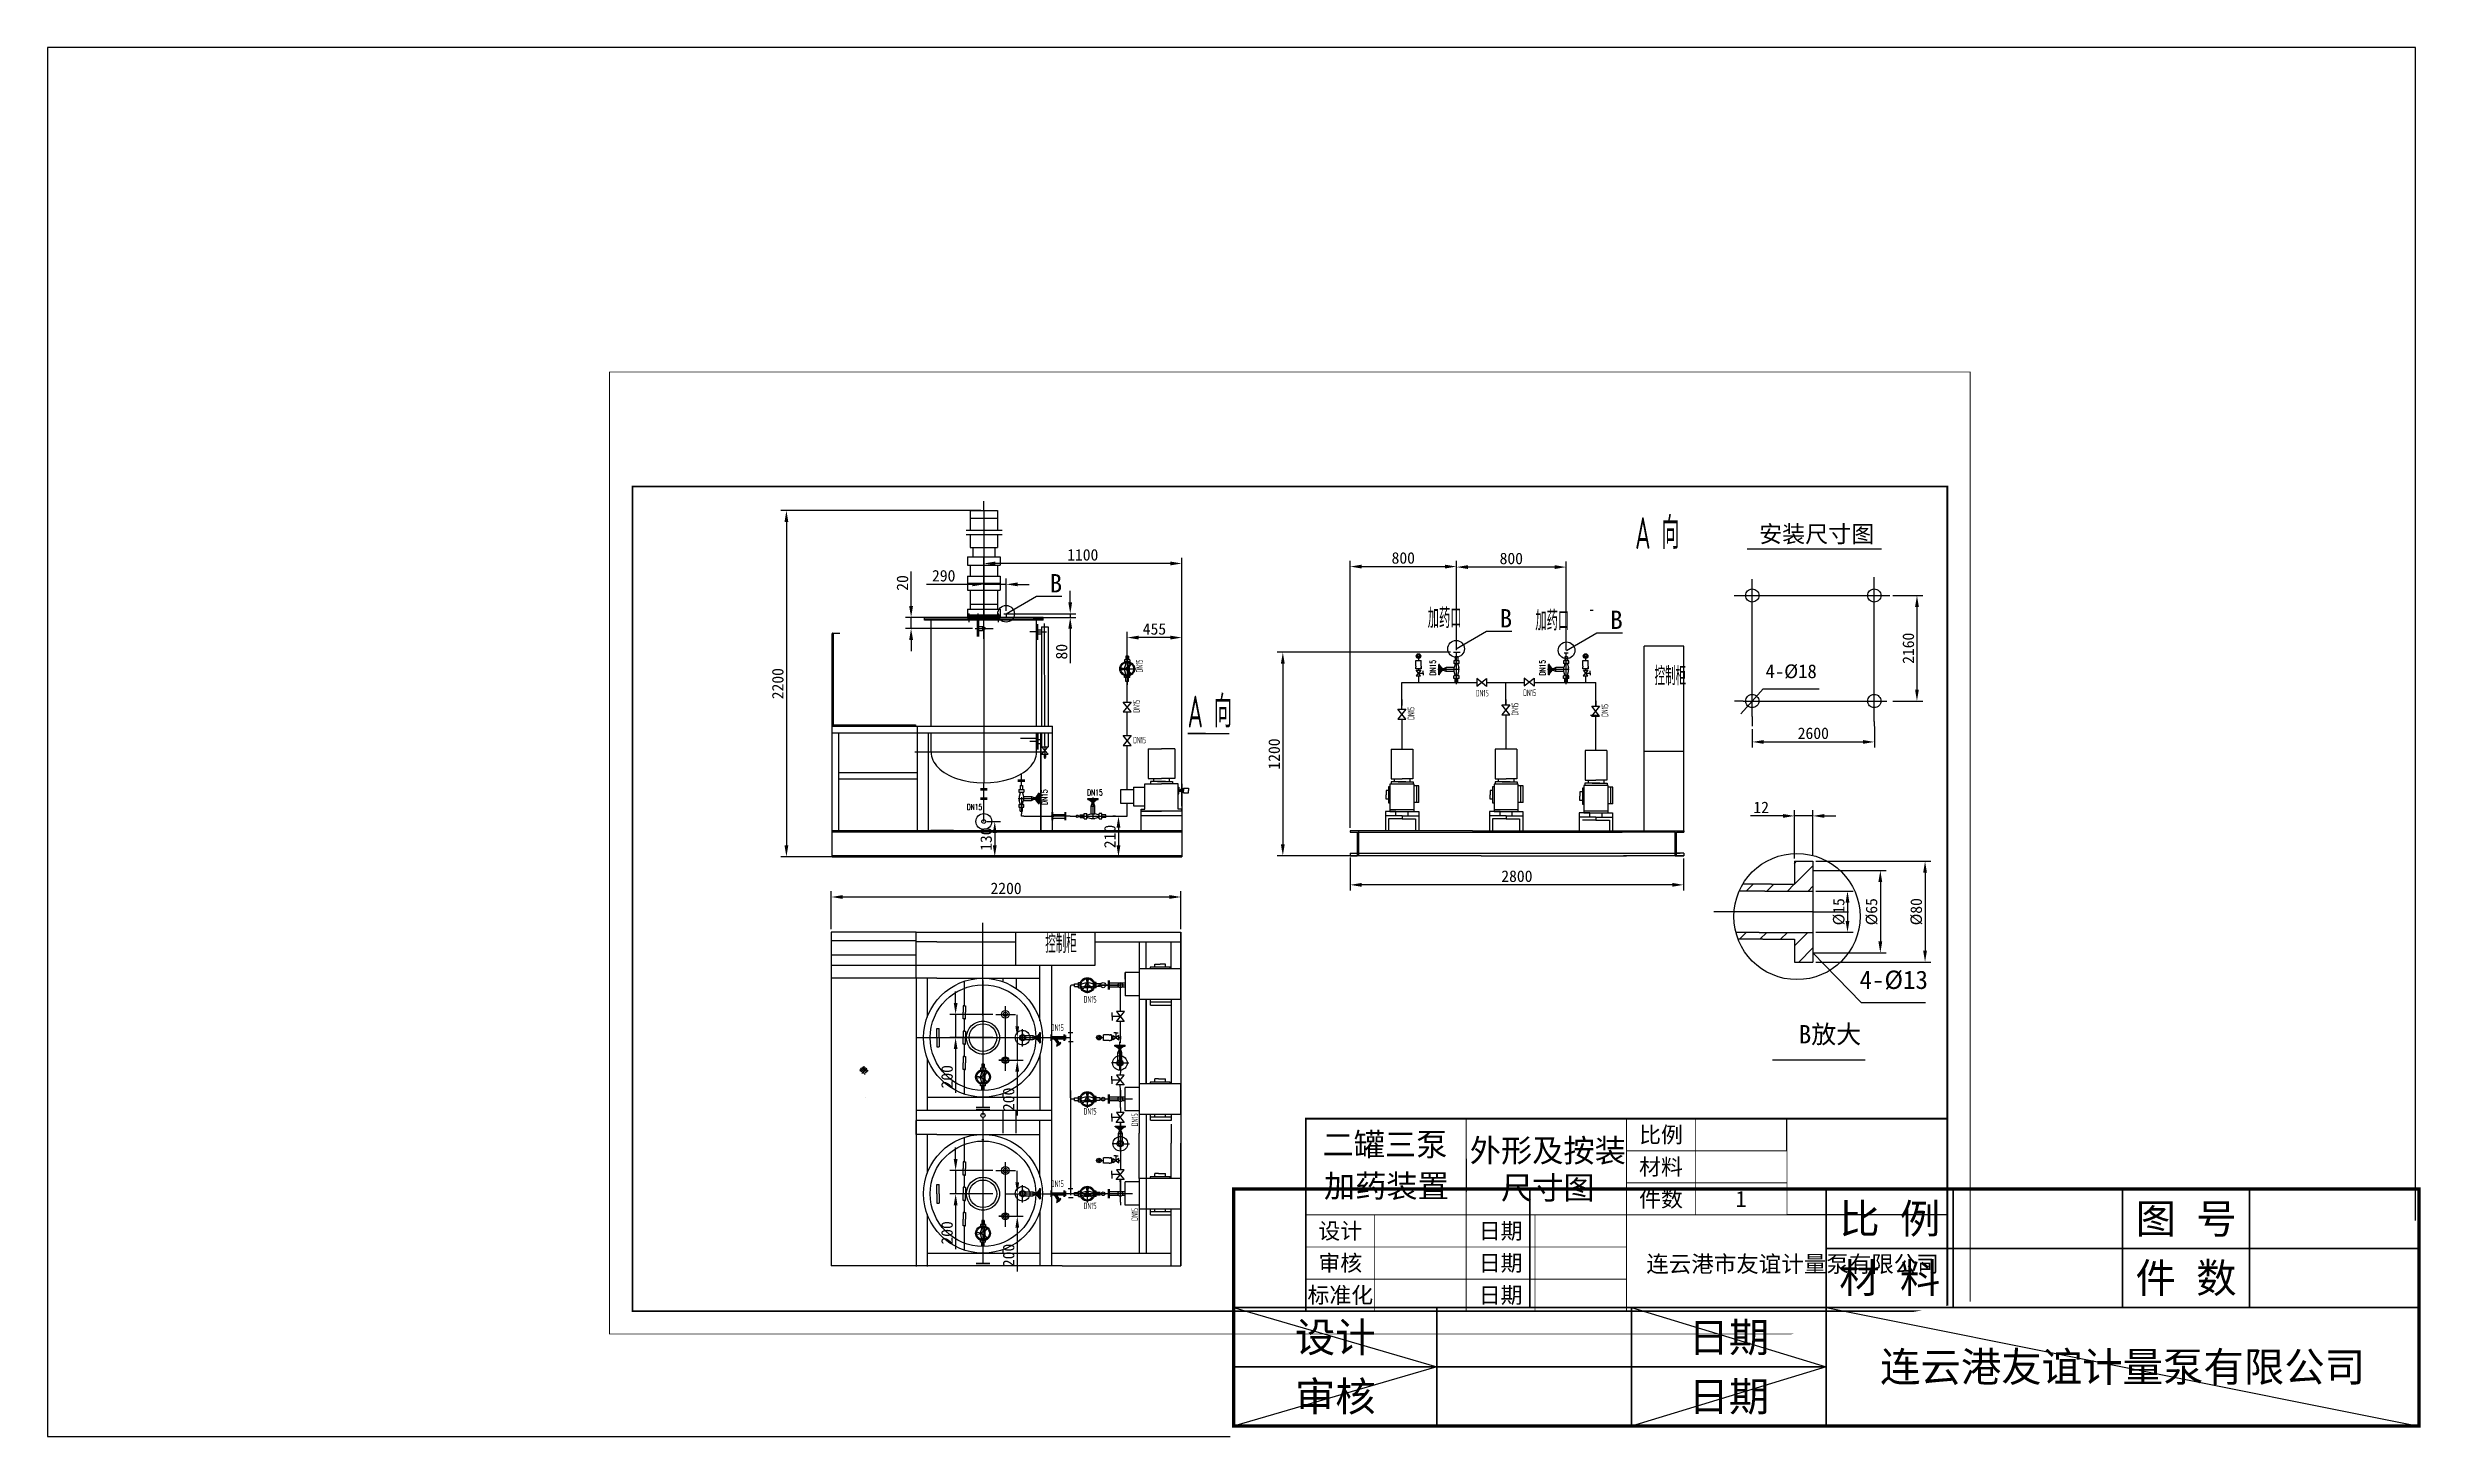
# Paper-space layout 'A4-Hor' of a CAD drawing. Header units: millimetres. Extents: x 5 to 285, y 5 to 169.
# The model-space entities are those that its viewports show. They can reach past a viewport. Long polylines and large blocks are cut down to what shows.
import ezdxf
from ezdxf.enums import TextEntityAlignment as Align

# ---------------------------------------------------------------- set-up
doc = ezdxf.new("R2010")
doc.units = ezdxf.units.MM
doc.header["$PDMODE"] = 35
doc.layers.add('01-轮廓线', color=7, linetype='Continuous', lineweight=35)
doc.layers.add('04-标注', color=3, linetype='Continuous', lineweight=20)
doc.layers.add('05-文字', color=5, linetype='Continuous')
doc.layers.add('标题栏', color=7, linetype='Continuous')
doc.layers.add('视口', color=6, linetype='Continuous', plot=False)
doc.styles.add('HZ0', font='romans', dxfattribs={"width": 0.6, "bigfont": 'hztxt0'})
doc.styles.add('S', font='SimSun.ttf')
doc.styles.add('S1', font='isocp.shx', dxfattribs={"width": 0.6, "height": 4.5, "bigfont": 'chinese.shx'})
doc.dimstyles.new('ISO-25', dxfattribs={"dimtxt": 2.5, "dimasz": 2.5, "dimexe": 1.25, "dimexo": 0.625, "dimtad": 1, "dimtxsty": 'Standard', "dimcen": 2.5, "dimadec": 0, "dimazin": 0, "dimtfac": 1, "dimtmove": 0, "dimatfit": 3, "dimfxl": 0, "dimarcsym": 0})

psp = doc.layouts.new('A4-Hor')

# ---------------------------------------------------------------- texts
at = {"style": 'S'}
for s, p in [('比 例', (222.49, 30.29)), ('图 号', (257.49, 30.29)), ('材 料', (222.49, 23.29)), ('件 数', (257.49, 23.29))]:
    psp.add_text(s, height=3.5, dxfattribs=at).set_placement(p, align=Align.MIDDLE_CENTER)
at = {"layer": '标题栏', "style": 'S'}
for s, p in [('设计', (156.99, 16.29)), ('日期', (203.49, 16.29)), ('连云港友谊计量泵有限公司', (249.99, 12.79)), ('审核', (156.99, 9.29)), ('日期', (203.49, 9.29))]:
    psp.add_text(s, height=3.5, dxfattribs=at).set_placement(p, align=Align.MIDDLE_CENTER)

msp = doc.modelspace()

# ---------------------------------------------------------------- texts
at = {"color": 0, "style": 'S1', "width": 0.6}
for s, height, p in [('A 向', 6.912, (298.138, 190.66)), ('加药口', 4.32, (252.852, 173.369)), ('加药口', 4.32, (276.338, 172.82)), ('控制柜', 4.032, (302.359, 160.886)), ('A 向', 6.912, (200.449, 151.679)), ('DN15', 1.44, (263.339, 158.437)), ('DN15', 1.44, (273.687, 158.519)), ('DN15', 1.44, (188.549, 148.181)), ('控制柜', 4.032, (169.366, 102.432))]:
    msp.add_text(s, height=height, dxfattribs=at).set_placement(p)
at = {"color": 0, "style": 'S'}
for s, height, p in [('安装尺寸图', 3.6864, (337.759, 193.909)), ('B', 4, (171.697, 183.145)), ('B', 4, (269.923, 175.502)), ('B', 4, (294.05, 175.168)), ('4-%%C18', 3, (332.186, 163.935)), ('4-%%C13', 4, (354.572, 96.591)), ('B放大', 4, (340.659, 84.7)), ('外形及按装', 5, (279.07, 59.308)), ('加药装置', 5, (243.845, 51.583)), ('尺寸图', 5, (279.07, 51.197)), ('连云港市友谊计量泵有限公司', 3.6, (332.484, 34.56))]:
    msp.add_text(s, height=height, dxfattribs=at).set_placement(p, align=Align.MIDDLE_CENTER)
at = {"color": 0, "style": 'S1', "width": 0.6}
for p in [(189.909, 165.092), (188.922, 66.017), (188.922, 45.365)]:
    msp.add_text('DN15', height=1.44, rotation=90, dxfattribs=at).set_placement(p, align=Align.MIDDLE)
at = {"style": 'HZ0', "width": 0.6}
for p in [(254.614, 163.026), (278.563, 163.026), (169.837, 134.77)]:
    msp.add_text('DN15', height=1.296, rotation=90, dxfattribs=at).set_placement(p)
at = {"color": 0, "style": 'S1', "width": 0.6}
for p in [(190.006, 154.89), (249.946, 153.331), (272.638, 154.252), (292.244, 153.964)]:
    msp.add_text('DN15', height=1.44, rotation=90, dxfattribs=at).set_placement(p)
at = {"style": 'HZ0', "width": 0.6}
for p in [(152.231, 133.658), (178.533, 136.805)]:
    msp.add_text('DN15', height=1.296, dxfattribs=at).set_placement(p)
at = {"color": 0, "style": 'S1', "width": 0.6}
for p in [(179.163, 92.324), (172.011, 86.157), (179.163, 67.896), (172.011, 52.073), (179.163, 47.244)]:
    msp.add_text('DN15', height=1.44, dxfattribs=at).set_placement(p, align=Align.MIDDLE)
at = {"color": 0, "style": 'S'}
msp.add_text('二罐三泵', height=5, dxfattribs=at).set_placement((229.872, 58.128))
at = {"style": 'S'}
for s, p in [('比例', (303.769, 62.761)), ('材料', (303.769, 55.761)), ('件数', (303.769, 48.761)), ('设计', (233.769, 41.761)), ('日期', (268.769, 41.761)), ('审核', (233.769, 34.761)), ('日期', (268.769, 34.761)), ('标准化', (233.769, 27.761)), ('日期', (268.769, 27.761))]:
    msp.add_text(s, height=3.5, dxfattribs=at).set_placement(p, align=Align.MIDDLE_CENTER)
at = {"layer": '04-标注', "color": 0, "style": 'S'}
msp.add_text('1', height=3.5, dxfattribs=at).set_placement((321.269, 48.761), align=Align.MIDDLE_CENTER)

# ---------------------------------------------------------------- blocks, each defined once
blk = doc.blocks.new('*D11')
at = {"color": 0, "lineweight": -2}
for p, q in [((153.46, 182.91), (143.46, 182.91)), ((155.96, 171.04), (155.96, 184.16)), ((160.84, 182.91), (155.96, 182.91)), ((160.84, 177.11), (160.84, 184.16)), ((163.34, 182.91), (165.84, 182.91))]:
    blk.add_line(p, q, dxfattribs=at)
at = {"color": 0}
for points in [[(153.46, 183.32), (153.46, 182.49), (155.96, 182.91)], [(163.34, 183.32), (163.34, 182.49), (160.84, 182.91)]]:
    blk.add_solid(points, dxfattribs=at)
at = {"layer": 'Defpoints', "color": 0}
for p in [(155.96, 182.91), (160.84, 176.48), (155.96, 170.42)]:
    blk.add_point(p, dxfattribs=at)
at = {"color": 0, "insert": (147.21, 184.78), "char_height": 2.5, "attachment_point": 5}
blk.add_mtext('\\A1;290', dxfattribs=at)
blk = doc.blocks.new('*D12')
at = {"color": 0, "lineweight": -2}
for p, q in [((187.26, 167.06), (187.26, 172.54)), ((196.66, 171.29), (189.76, 171.29)), ((199.16, 134.48), (199.16, 172.54))]:
    blk.add_line(p, q, dxfattribs=at)
at = {"color": 0}
for points in [[(189.76, 171.71), (189.76, 170.87), (187.26, 171.29)], [(196.66, 171.71), (196.66, 170.87), (199.16, 171.29)]]:
    blk.add_solid(points, dxfattribs=at)
at = {"layer": 'Defpoints', "color": 0}
for p in [(187.26, 171.29), (187.26, 166.44), (199.16, 133.85)]:
    blk.add_point(p, dxfattribs=at)
at = {"color": 0, "insert": (193.21, 173.16), "char_height": 2.5, "attachment_point": 5}
blk.add_mtext('\\A1;455', dxfattribs=at)
blk = doc.blocks.new('*D13')
at = {"color": 0, "lineweight": -2}
for p, q in [((155.96, 179.36), (155.96, 188.72)), ((196.66, 187.47), (158.46, 187.47)), ((199.16, 168.1), (199.16, 188.72))]:
    blk.add_line(p, q, dxfattribs=at)
at = {"color": 0}
for points in [[(158.46, 187.89), (158.46, 187.05), (155.96, 187.47)], [(196.66, 187.89), (196.66, 187.05), (199.16, 187.47)]]:
    blk.add_solid(points, dxfattribs=at)
at = {"layer": 'Defpoints', "color": 0}
for p in [(155.96, 187.47), (155.96, 178.73), (199.16, 167.48)]:
    blk.add_point(p, dxfattribs=at)
at = {"color": 0, "insert": (177.56, 189.34), "char_height": 2.5, "attachment_point": 5}
blk.add_mtext('\\A1;1100', dxfattribs=at)
blk = doc.blocks.new('*D14')
at = {"color": 0, "lineweight": -2}
for p, q in [((156.59, 131.14), (159.6, 131.14)), ((158.35, 128.64), (158.35, 125.94)), ((156.59, 123.44), (159.6, 123.44))]:
    blk.add_line(p, q, dxfattribs=at)
at = {"color": 0}
for points in [[(157.93, 128.64), (158.77, 128.64), (158.35, 131.14)], [(157.93, 125.94), (158.77, 125.94), (158.35, 123.44)]]:
    blk.add_solid(points, dxfattribs=at)
at = {"layer": 'Defpoints', "color": 0}
for p in [(155.96, 131.14), (155.96, 123.44), (158.35, 123.44)]:
    blk.add_point(p, dxfattribs=at)
at = {"color": 0, "insert": (156.48, 127.29), "char_height": 2.5, "attachment_point": 5, "rotation": 90}
blk.add_mtext('\\A1;130', dxfattribs=at)
blk = doc.blocks.new('*D15')
at = {"color": 0, "lineweight": -2}
for p, q in [((174.83, 178.98), (174.83, 181.48)), ((161.46, 176.48), (176.08, 176.48)), ((174.83, 176.48), (174.83, 175.71)), ((166.74, 175.71), (176.08, 175.71)), ((174.83, 173.21), (174.83, 165.71))]:
    blk.add_line(p, q, dxfattribs=at)
at = {"color": 0}
for points in [[(174.41, 178.98), (175.24, 178.98), (174.83, 176.48)], [(174.41, 173.21), (175.24, 173.21), (174.83, 175.71)]]:
    blk.add_solid(points, dxfattribs=at)
at = {"layer": 'Defpoints', "color": 0}
for p in [(160.84, 176.48), (166.12, 175.71), (174.83, 175.71)]:
    blk.add_point(p, dxfattribs=at)
at = {"color": 0, "insert": (172.95, 168.21), "char_height": 2.5, "attachment_point": 5, "rotation": 90}
blk.add_mtext('\\A1;80', dxfattribs=at)
blk = doc.blocks.new('*D16')
at = {"color": 0, "lineweight": -2}
for p, q in [((155.34, 199.02), (111.63, 199.02)), ((112.88, 196.52), (112.88, 125.94)), ((132.9, 123.44), (111.63, 123.44))]:
    blk.add_line(p, q, dxfattribs=at)
at = {"color": 0}
for points in [[(112.46, 196.52), (113.29, 196.52), (112.88, 199.02)], [(112.46, 125.94), (113.29, 125.94), (112.88, 123.44)]]:
    blk.add_solid(points, dxfattribs=at)
at = {"layer": 'Defpoints', "color": 0}
for p in [(155.96, 199.02), (112.88, 123.44), (133.53, 123.44)]:
    blk.add_point(p, dxfattribs=at)
at = {"color": 0, "insert": (111, 161.23), "char_height": 2.5, "attachment_point": 5, "rotation": 90}
blk.add_mtext('\\A1;2200', dxfattribs=at)
blk = doc.blocks.new('*D17')
at = {"color": 0, "lineweight": -2}
for p, q in [((163.27, 86.46), (163.27, 88.96)), ((160.54, 83.96), (164.52, 83.96)), ((163.27, 83.96), (163.27, 79.04)), ((159.84, 79.04), (164.52, 79.04)), ((163.27, 76.54), (163.27, 66.96))]:
    blk.add_line(p, q, dxfattribs=at)
at = {"color": 0}
for points in [[(162.85, 86.46), (163.68, 86.46), (163.27, 83.96)], [(162.85, 76.54), (163.68, 76.54), (163.27, 79.04)]]:
    blk.add_solid(points, dxfattribs=at)
at = {"layer": 'Defpoints', "color": 0}
for p in [(159.92, 83.96), (159.22, 79.04), (163.27, 79.04)]:
    blk.add_point(p, dxfattribs=at)
at = {"color": 0, "insert": (161.39, 70.5), "char_height": 2.5, "attachment_point": 5, "rotation": 90}
blk.add_mtext('\\A1;200', dxfattribs=at)
blk = doc.blocks.new('*D18')
at = {"color": 0, "lineweight": -2}
for p, q in [((149.81, 91.54), (149.81, 94.04)), ((157.95, 89.04), (148.56, 89.04)), ((149.81, 89.04), (149.81, 83.96)), ((157.95, 83.96), (148.56, 83.96)), ((149.81, 81.46), (149.81, 71.88))]:
    blk.add_line(p, q, dxfattribs=at)
at = {"color": 0}
for points in [[(149.4, 91.54), (150.23, 91.54), (149.81, 89.04)], [(149.4, 81.46), (150.23, 81.46), (149.81, 83.96)]]:
    blk.add_solid(points, dxfattribs=at)
at = {"layer": 'Defpoints', "color": 0}
for p in [(158.58, 89.04), (149.81, 83.96), (158.58, 83.96)]:
    blk.add_point(p, dxfattribs=at)
at = {"color": 0, "insert": (147.94, 75.42), "char_height": 2.5, "attachment_point": 5, "rotation": 90}
blk.add_mtext('\\A1;200', dxfattribs=at)
blk = doc.blocks.new('*D19')
at = {"color": 0, "lineweight": -2}
for p, q in [((140.09, 178.21), (140.09, 185.71)), ((149.67, 175.71), (138.84, 175.71)), ((153.46, 173.29), (138.84, 173.29)), ((140.09, 173.29), (140.09, 175.71)), ((140.09, 170.79), (140.09, 168.29))]:
    blk.add_line(p, q, dxfattribs=at)
at = {"color": 0}
for points in [[(139.67, 178.21), (140.51, 178.21), (140.09, 175.71)], [(139.67, 170.79), (140.51, 170.79), (140.09, 173.29)]]:
    blk.add_solid(points, dxfattribs=at)
at = {"layer": 'Defpoints', "color": 0}
for p in [(140.09, 175.71), (150.29, 175.71), (154.09, 173.29)]:
    blk.add_point(p, dxfattribs=at)
at = {"color": 0, "insert": (138.21, 183.21), "char_height": 2.5, "attachment_point": 5, "rotation": 90}
blk.add_mtext('\\A1;20', dxfattribs=at)
blk = doc.blocks.new('*D20')
at = {"color": 0, "lineweight": -2}
for p, q in [((184.74, 132.29), (184.11, 132.29)), ((185.36, 129.79), (185.36, 125.94)), ((184.74, 123.44), (184.11, 123.44))]:
    blk.add_line(p, q, dxfattribs=at)
at = {"color": 0}
for points in [[(184.94, 129.79), (185.78, 129.79), (185.36, 132.29)], [(184.94, 125.94), (185.78, 125.94), (185.36, 123.44)]]:
    blk.add_solid(points, dxfattribs=at)
at = {"layer": 'Defpoints', "color": 0}
for p in [(185.36, 132.29), (185.36, 123.44), (185.36, 123.44)]:
    blk.add_point(p, dxfattribs=at)
at = {"color": 0, "insert": (183.49, 127.86), "char_height": 2.5, "attachment_point": 5, "rotation": 90}
blk.add_mtext('\\A1;210', dxfattribs=at)
blk = doc.blocks.new('*D21')
at = {"color": 0, "lineweight": -2}
for p, q in [((163.27, 52.38), (163.27, 54.88)), ((160.54, 49.88), (164.52, 49.88)), ((163.27, 49.88), (163.27, 44.96)), ((159.84, 44.96), (164.52, 44.96)), ((163.27, 42.46), (163.27, 32.88))]:
    blk.add_line(p, q, dxfattribs=at)
at = {"color": 0}
for points in [[(162.85, 52.38), (163.68, 52.38), (163.27, 49.88)], [(162.85, 42.46), (163.68, 42.46), (163.27, 44.96)]]:
    blk.add_solid(points, dxfattribs=at)
at = {"layer": 'Defpoints', "color": 0}
for p in [(159.92, 49.88), (159.22, 44.96), (163.27, 44.96)]:
    blk.add_point(p, dxfattribs=at)
at = {"color": 0, "insert": (161.39, 36.42), "char_height": 2.5, "attachment_point": 5, "rotation": 90}
blk.add_mtext('\\A1;200', dxfattribs=at)
blk = doc.blocks.new('*D22')
at = {"color": 0, "lineweight": -2}
for p, q in [((149.81, 57.45), (149.81, 59.95)), ((157.95, 54.95), (148.56, 54.95)), ((149.81, 54.95), (149.81, 49.88)), ((157.95, 49.88), (148.56, 49.88)), ((149.81, 47.38), (149.81, 37.79))]:
    blk.add_line(p, q, dxfattribs=at)
at = {"color": 0}
for points in [[(149.4, 57.45), (150.23, 57.45), (149.81, 54.95)], [(149.4, 47.38), (150.23, 47.38), (149.81, 49.88)]]:
    blk.add_solid(points, dxfattribs=at)
at = {"layer": 'Defpoints', "color": 0}
for p in [(158.58, 54.95), (149.81, 49.88), (158.58, 49.88)]:
    blk.add_point(p, dxfattribs=at)
at = {"color": 0, "insert": (147.94, 41.34), "char_height": 2.5, "attachment_point": 5, "rotation": 90}
blk.add_mtext('\\A1;200', dxfattribs=at)
blk = doc.blocks.new('*D23')
at = {"color": 0, "lineweight": -2}
for p, q in [((122.66, 107.63), (122.66, 115.91)), ((196.48, 114.66), (125.16, 114.66)), ((198.98, 107.63), (198.98, 115.91))]:
    blk.add_line(p, q, dxfattribs=at)
at = {"color": 0}
for points in [[(125.16, 115.08), (125.16, 114.25), (122.66, 114.66)], [(196.48, 115.08), (196.48, 114.25), (198.98, 114.66)]]:
    blk.add_solid(points, dxfattribs=at)
at = {"layer": 'Defpoints', "color": 0}
for p in [(122.66, 114.66), (122.66, 107), (198.98, 107)]:
    blk.add_point(p, dxfattribs=at)
at = {"color": 0, "insert": (160.82, 116.54), "char_height": 2.5, "attachment_point": 5}
blk.add_mtext('\\A1;2200', dxfattribs=at)
blk = doc.blocks.new('*D24')
at = {"color": 0, "lineweight": -2}
for p, q in [((235.92, 123.32), (235.92, 116.06)), ((308.72, 123.03), (308.72, 116.06)), ((306.22, 117.31), (238.42, 117.31))]:
    blk.add_line(p, q, dxfattribs=at)
at = {"color": 0}
for points in [[(238.42, 117.73), (238.42, 116.9), (235.92, 117.31)], [(306.22, 117.73), (306.22, 116.9), (308.72, 117.31)]]:
    blk.add_solid(points, dxfattribs=at)
at = {"layer": 'Defpoints', "color": 0}
for p in [(235.92, 123.95), (308.72, 123.66), (235.92, 117.31)]:
    blk.add_point(p, dxfattribs=at)
at = {"color": 0, "insert": (272.32, 119.19), "char_height": 2.5, "attachment_point": 5}
blk.add_mtext('\\A1;2800', dxfattribs=at)
blk = doc.blocks.new('*D25')
at = {"color": 0, "lineweight": -2}
for p, q in [((257.85, 168.09), (219.98, 168.09)), ((221.23, 165.59), (221.23, 126.16)), ((236.83, 123.66), (219.98, 123.66))]:
    blk.add_line(p, q, dxfattribs=at)
at = {"color": 0}
for points in [[(220.81, 165.59), (221.64, 165.59), (221.23, 168.09)], [(220.81, 126.16), (221.64, 126.16), (221.23, 123.66)]]:
    blk.add_solid(points, dxfattribs=at)
at = {"layer": 'Defpoints', "color": 0}
for p in [(258.48, 168.09), (221.23, 123.66), (237.45, 123.66)]:
    blk.add_point(p, dxfattribs=at)
at = {"color": 0, "insert": (219.35, 145.87), "char_height": 2.5, "attachment_point": 5, "rotation": 90}
blk.add_mtext('\\A1;1200', dxfattribs=at)
blk = doc.blocks.new('*D26')
at = {"color": 0, "lineweight": -2}
for p, q in [((235.92, 129.76), (235.92, 188.04)), ((238.42, 186.79), (256.63, 186.79)), ((259.13, 168.58), (259.13, 188.04))]:
    blk.add_line(p, q, dxfattribs=at)
at = {"color": 0}
for points in [[(238.42, 187.2), (238.42, 186.37), (235.92, 186.79)], [(256.63, 187.2), (256.63, 186.37), (259.13, 186.79)]]:
    blk.add_solid(points, dxfattribs=at)
at = {"layer": 'Defpoints', "color": 0}
for p in [(259.13, 186.79), (259.13, 167.96), (235.92, 129.13)]:
    blk.add_point(p, dxfattribs=at)
at = {"color": 0, "insert": (247.52, 188.66), "char_height": 2.5, "attachment_point": 5}
blk.add_mtext('\\A1;800', dxfattribs=at)
blk = doc.blocks.new('*D27')
at = {"color": 0, "lineweight": -2}
for p, q in [((259.13, 172.33), (259.13, 187.93)), ((280.58, 186.68), (261.63, 186.68)), ((283.08, 168.58), (283.08, 187.93))]:
    blk.add_line(p, q, dxfattribs=at)
at = {"color": 0}
for points in [[(261.63, 187.09), (261.63, 186.26), (259.13, 186.68)], [(280.58, 187.09), (280.58, 186.26), (283.08, 186.68)]]:
    blk.add_solid(points, dxfattribs=at)
at = {"layer": 'Defpoints', "color": 0}
for p in [(259.13, 186.68), (259.13, 171.71), (283.08, 167.96)]:
    blk.add_point(p, dxfattribs=at)
at = {"color": 0, "insert": (271.1, 188.55), "char_height": 2.5, "attachment_point": 5}
blk.add_mtext('\\A1;800', dxfattribs=at)
blk = doc.blocks.new('*D28')
at = {"color": 0, "lineweight": -2}
for p, q in [((337.55, 115.95), (345.73, 115.95)), ((344.48, 113.45), (344.48, 109.45)), ((337.55, 106.95), (345.73, 106.95))]:
    blk.add_line(p, q, dxfattribs=at)
at = {"color": 0}
for points in [[(344.07, 113.45), (344.9, 113.45), (344.48, 115.95)], [(344.07, 109.45), (344.9, 109.45), (344.48, 106.95)]]:
    blk.add_solid(points, dxfattribs=at)
at = {"layer": 'Defpoints', "color": 0}
for p in [(336.92, 115.95), (336.92, 106.95), (344.48, 106.95)]:
    blk.add_point(p, dxfattribs=at)
at = {"color": 0, "insert": (342.61, 111.45), "char_height": 2.5, "attachment_point": 5, "rotation": 90}
blk.add_mtext('\\A1;%%C15', dxfattribs=at)
blk = doc.blocks.new('*D29')
at = {"color": 0, "lineweight": -2}
for p, q in [((337.55, 120.45), (352.9, 120.45)), ((351.65, 117.95), (351.65, 104.95)), ((341.43, 102.45), (352.9, 102.45))]:
    blk.add_line(p, q, dxfattribs=at)
at = {"color": 0}
for points in [[(351.23, 117.95), (352.06, 117.95), (351.65, 120.45)], [(351.23, 104.95), (352.06, 104.95), (351.65, 102.45)]]:
    blk.add_solid(points, dxfattribs=at)
at = {"layer": 'Defpoints', "color": 0}
for p in [(336.92, 120.45), (340.81, 102.45), (351.65, 102.45)]:
    blk.add_point(p, dxfattribs=at)
at = {"color": 0, "insert": (349.77, 111.45), "char_height": 2.5, "attachment_point": 5, "rotation": 90}
blk.add_mtext('\\A1;%%C65', dxfattribs=at)
blk = doc.blocks.new('*D30')
at = {"color": 0, "lineweight": -2}
for p, q in [((337.55, 122.45), (362.66, 122.45)), ((361.41, 119.95), (361.41, 102.95)), ((337.55, 100.45), (362.66, 100.45))]:
    blk.add_line(p, q, dxfattribs=at)
at = {"color": 0}
for points in [[(360.99, 119.95), (361.82, 119.95), (361.41, 122.45)], [(360.99, 102.95), (361.82, 102.95), (361.41, 100.45)]]:
    blk.add_solid(points, dxfattribs=at)
at = {"layer": 'Defpoints', "color": 0}
for p in [(336.92, 122.45), (336.92, 100.45), (361.41, 100.45)]:
    blk.add_point(p, dxfattribs=at)
at = {"color": 0, "insert": (359.53, 111.45), "char_height": 2.5, "attachment_point": 5, "rotation": 90}
blk.add_mtext('\\A1;%%C80', dxfattribs=at)
blk = doc.blocks.new('*D31')
at = {"color": 0, "lineweight": -2}
for p, q in [((330.42, 132.36), (323.34, 132.36)), ((332.92, 123.07), (332.92, 133.61)), ((336.92, 132.36), (332.92, 132.36)), ((336.92, 123.7), (336.92, 133.61)), ((339.42, 132.36), (341.92, 132.36))]:
    blk.add_line(p, q, dxfattribs=at)
at = {"color": 0}
for points in [[(330.42, 132.77), (330.42, 131.94), (332.92, 132.36)], [(339.42, 132.77), (339.42, 131.94), (336.92, 132.36)]]:
    blk.add_solid(points, dxfattribs=at)
at = {"layer": 'Defpoints', "color": 0}
for p in [(332.92, 132.36), (332.92, 122.45), (336.92, 123.07)]:
    blk.add_point(p, dxfattribs=at)
at = {"color": 0, "insert": (325.63, 134.23), "char_height": 2.5, "attachment_point": 5}
blk.add_mtext('\\A1;12', dxfattribs=at)
blk = doc.blocks.new('*D32')
at = {"color": 0, "lineweight": -2}
for p, q in [((323.7, 151.33), (323.7, 147.26)), ((350.34, 151.85), (350.34, 147.26)), ((326.2, 148.51), (347.84, 148.51))]:
    blk.add_line(p, q, dxfattribs=at)
at = {"color": 0}
for points in [[(326.2, 148.93), (326.2, 148.09), (323.7, 148.51)], [(347.84, 148.93), (347.84, 148.09), (350.34, 148.51)]]:
    blk.add_solid(points, dxfattribs=at)
at = {"layer": 'Defpoints', "color": 0}
for p in [(323.7, 151.96), (350.34, 152.48), (350.34, 148.51)]:
    blk.add_point(p, dxfattribs=at)
at = {"color": 0, "insert": (337.02, 150.39), "char_height": 2.5, "attachment_point": 5}
blk.add_mtext('\\A1;2600', dxfattribs=at)
blk = doc.blocks.new('*D33')
at = {"color": 0, "lineweight": -2}
for p, q in [((354.38, 180.48), (360.89, 180.48)), ((359.64, 177.98), (359.64, 159.94)), ((354.38, 157.44), (360.89, 157.44))]:
    blk.add_line(p, q, dxfattribs=at)
at = {"color": 0}
for points in [[(359.23, 177.98), (360.06, 177.98), (359.64, 180.48)], [(359.23, 159.94), (360.06, 159.94), (359.64, 157.44)]]:
    blk.add_solid(points, dxfattribs=at)
at = {"layer": 'Defpoints', "color": 0}
for p in [(353.75, 180.48), (353.75, 157.44), (359.64, 157.44)]:
    blk.add_point(p, dxfattribs=at)
at = {"color": 0, "insert": (357.77, 168.96), "char_height": 2.5, "attachment_point": 5, "rotation": 90}
blk.add_mtext('\\A1;2160', dxfattribs=at)

# ---------------------------------------------------------------- dimensions: what is measured, and where the dimension line sits
at = {"color": 0}
for base, p1, p2, text, picture, middle in [((112.878, 123.437), (155.963, 199.017), (133.528, 123.437), '2200', '*D16', (111.003, 161.227)), ((140.089, 175.709), (154.085, 173.291), (150.291, 175.709), '20', '*D19', (138.214, 183.209)), ((174.827, 175.709), (160.839, 176.481), (166.117, 175.709), '80', '*D15', (172.952, 168.209)), ((359.643, 157.437), (353.751, 180.477), (353.751, 157.437), '2160', '*D33', (357.768, 168.957)), ((221.228, 123.658), (258.48, 168.088), (237.45, 123.658), '1200', '*D25', (219.353, 145.873)), ((158.35, 123.437), (155.963, 131.143), (155.963, 123.437), '130', '*D14', (156.475, 127.29)), ((185.362, 123.437), (185.362, 132.292), (185.362, 123.437), '210', '*D20', (183.487, 127.865)), ((361.405, 100.448), (336.922, 122.448), (336.922, 100.448), '%%C80', '*D30', (359.53, 111.448)), ((351.648, 102.448), (336.922, 120.448), (340.809, 102.448), '%%C65', '*D29', (349.773, 111.448)), ((344.485, 106.948), (336.922, 115.948), (336.922, 106.948), '%%C15', '*D28', (342.61, 111.448)), ((149.812, 83.96), (158.578, 89.038), (158.578, 83.96), '200', '*D18', (147.937, 75.419)), ((163.266, 79.043), (159.92, 83.96), (159.218, 79.043), '200', '*D17', (161.391, 70.501)), ((149.812, 49.877), (158.578, 54.955), (158.578, 49.877), '200', '*D22', (147.937, 41.336)), ((163.266, 44.96), (159.92, 49.877), (159.218, 44.96), '200', '*D21', (161.391, 36.418))]:
    dim = msp.add_linear_dim(base=base, p1=p1, p2=p2, angle=90, text=text, dimstyle='ISO-25', override={"dimtp": -0.009, "dimtm": 0.034, "dimtfac": 0.5, "dimtolj": 1}, dxfattribs=at)
    dim.commit()
    dim.dimension.update_dxf_attribs({"geometry": picture, "text_midpoint": middle})
for base, p1, p2, text, picture, middle in [((155.963, 187.468), (199.163, 167.475), (155.963, 178.734), '1100', '*D13', (177.563, 189.343)), ((259.126, 186.788), (235.923, 129.13), (259.126, 167.957), '800', '*D26', (247.525, 188.663)), ((259.126, 186.678), (283.075, 167.957), (259.126, 171.706), '800', '*D27', (271.101, 188.553)), ((155.963, 182.907), (160.839, 176.481), (155.963, 170.416), '290', '*D11', (147.213, 184.782)), ((187.26, 171.289), (199.163, 133.852), (187.26, 166.438), '455', '*D12', (193.211, 173.164)), ((350.337, 148.51), (323.697, 151.958), (350.337, 152.479), '2600', '*D32', (337.017, 150.385)), ((332.922, 132.358), (336.922, 123.073), (332.922, 122.448), '12', '*D31', (325.631, 134.233)), ((235.923, 117.313), (308.723, 123.658), (235.923, 123.946), '2800', '*D24', (272.323, 119.188)), ((122.663, 114.663), (198.983, 107), (122.663, 107), '2200', '*D23', (160.823, 116.538))]:
    dim = msp.add_linear_dim(base=base, p1=p1, p2=p2, text=text, dimstyle='ISO-25', override={"dimtp": -0.009, "dimtm": 0.034, "dimtfac": 0.5, "dimtolj": 1}, dxfattribs=at)
    dim.commit()
    dim.dimension.update_dxf_attribs({"geometry": picture, "text_midpoint": middle})

# ---------------------------------------------------------------- hatches: boundary and pattern name
h = msp.add_hatch()
h.set_pattern_fill('ANSI31', color=0, style=0)
h.set_pattern_definition([(45, (23.9475, 6.0893), (-2.245064, 2.245064), [])])
h.paths.add_polyline_path([(332.922, 117.448), (327.922, 117.448), (321.609, 117.448, 0.0306481), (320.837, 115.948), (326.418, 115.948), (336.922, 115.948), (336.922, 122.448), (332.922, 122.448)])
h.paths.add_polyline_path([(332.922, 100.448), (336.922, 100.448), (336.922, 106.948), (325.186, 106.948), (320.111, 106.948, 0.0286129), (320.593, 105.448), (325.989, 105.448), (332.922, 105.448)])

# ---------------------------------------------------------------- linework, layer by layer
at = {"color": 0}
for p, q in [((152.972, 199.017), (152.972, 194.768)), ((152.972, 199.017), (158.954, 199.017)), ((152.972, 197.33), (158.954, 197.33)), ((155.963, 199.017), (155.963, 201.079)), ((155.963, 199.017), (155.963, 175.709)), ((158.954, 199.017), (158.954, 194.768)), ((152.09, 194.768), (159.962, 194.768)), ((152.09, 193.759), (159.962, 193.759)), ((152.972, 193.759), (152.972, 190.982)), ((158.954, 193.759), (158.954, 190.982)), ((152.374, 188.928), (152.374, 187.101)), ((152.374, 188.928), (159.552, 188.928)), ((152.374, 188.915), (152.374, 187.088)), ((152.374, 188.915), (159.552, 188.915)), ((152.374, 187.101), (159.552, 187.101)), ((152.374, 187.088), (159.552, 187.088)), ((152.972, 190.982), (158.954, 190.982)), ((152.972, 187.101), (152.972, 184.731)), ((152.972, 187.088), (152.972, 185.698)), ((153.57, 190.982), (153.57, 188.915)), ((158.356, 190.982), (158.356, 188.915)), ((158.954, 187.101), (158.954, 184.731)), ((158.954, 187.088), (158.954, 185.698)), ((159.552, 188.928), (159.552, 187.101)), ((159.552, 188.915), (159.552, 187.088)), ((322.601, 190.637), (351.889, 190.637)), ((152.374, 184.731), (152.374, 181.634)), ((152.374, 184.731), (159.552, 184.731)), ((152.374, 183.186), (159.552, 183.186)), ((152.374, 181.634), (159.552, 181.634)), ((152.972, 181.634), (152.972, 177.506)), ((158.954, 181.634), (158.954, 177.506)), ((159.552, 184.731), (159.552, 181.634)), ((323.697, 154.097), (323.697, 184.043)), ((350.337, 152.999), (350.337, 184.513)), ((152.374, 177.506), (152.374, 175.709)), ((152.374, 177.506), (159.552, 177.506)), ((152.374, 176.263), (159.552, 176.263)), ((152.739, 174.687), (152.739, 176.575)), ((153.083, 178.567), (158.843, 178.567)), ((154.755, 174.687), (154.755, 176.575)), ((154.755, 174.687), (154.755, 176.575)), ((159.187, 174.687), (159.187, 176.575)), ((159.552, 177.506), (159.552, 175.709)), ((160.313, 176.481), (161.32, 176.481)), ((160.816, 176.481), (167.451, 180.311)), ((160.839, 176.481), (160.839, 175.709)), ((167.451, 180.311), (172.984, 180.311)), ((288.31, 177.303), (288.949, 177.303)), ((319.758, 180.477), (320.396, 180.477)), ((320.396, 180.477), (353.751, 180.477)), ((122.843, 123.437), (122.843, 172.105)), ((122.987, 172.242), (124.525, 172.242)), ((123.131, 152.237), (123.131, 172.105)), ((159.39, 175.709), (143.003, 175.709)), ((168.923, 175.709), (143.003, 175.709)), ((143.003, 175.111), (143.003, 175.709)), ((143.003, 175.41), (159.39, 175.41)), ((159.39, 175.111), (143.003, 175.111)), ((168.923, 175.111), (143.003, 175.111)), ((144.443, 151.949), (144.443, 175.111)), ((152.374, 176.008), (159.552, 176.008)), ((152.374, 175.709), (159.552, 175.709)), ((154.085, 173.291), (157.987, 173.291)), ((154.595, 171.535), (154.595, 174.991)), ((154.883, 171.535), (154.883, 174.991)), ((154.883, 173.695), (155.659, 173.695)), ((154.883, 172.831), (155.659, 172.831)), ((155.963, 173.291), (155.963, 139.565)), ((159.39, 175.41), (168.923, 175.41)), ((167.483, 172.517), (166.043, 172.517)), ((167.483, 151.949), (167.483, 175.111)), ((167.483, 170.789), (167.483, 174.245)), ((167.771, 170.789), (167.771, 174.245)), ((167.771, 172.949), (168.547, 172.949)), ((167.771, 172.517), (169.675, 172.517)), ((167.771, 172.085), (168.547, 172.085)), ((168.547, 173.669), (168.547, 172.949)), ((168.547, 173.669), (169.987, 173.669)), ((168.547, 172.085), (168.547, 151.949)), ((168.923, 175.111), (168.923, 175.709)), ((169.123, 174.36), (169.223, 151.949)), ((169.987, 173.669), (169.987, 151.949)), ((259.043, 168.838), (265.678, 172.668)), ((265.678, 172.668), (271.21, 172.668)), ((283.17, 168.504), (289.804, 172.335)), ((289.804, 172.335), (295.337, 172.335)), ((186.684, 166.401), (186.684, 165.978)), ((187.836, 166.401), (186.684, 166.401)), ((187.585, 165.825), (186.935, 165.825)), ((186.972, 167.265), (186.972, 166.401)), ((187.548, 167.265), (186.972, 167.265)), ((186.972, 165.677), (186.972, 165.825)), ((187.26, 167.265), (187.26, 160.982)), ((187.264, 165.931), (187.264, 166.802)), ((187.548, 167.265), (187.548, 166.401)), ((187.548, 165.677), (187.548, 165.825)), ((187.836, 166.401), (187.836, 165.978)), ((250.232, 166.306), (251.418, 166.306)), ((250.232, 165.649), (250.232, 166.306)), ((250.825, 167.267), (250.825, 166.306)), ((251.418, 165.649), (251.418, 166.306)), ((251.418, 165.044), (251.418, 165.977)), ((258.48, 168.088), (259.97, 168.088)), ((258.55, 166.222), (258.55, 165.646)), ((259.702, 166.222), (258.55, 166.222)), ((259.414, 167.086), (258.838, 167.086)), ((258.838, 167.086), (258.838, 166.222)), ((259.126, 167.086), (259.126, 167.957)), ((259.126, 161.499), (259.126, 167.086)), ((259.414, 167.086), (259.414, 166.222)), ((259.702, 165.646), (259.702, 166.222)), ((282.499, 166.222), (282.499, 165.646)), ((283.651, 166.222), (282.499, 166.222)), ((282.629, 167.989), (283.492, 167.989)), ((283.363, 167.086), (282.787, 167.086)), ((282.787, 167.086), (282.787, 166.222)), ((283.075, 167.086), (283.075, 167.957)), ((283.075, 161.499), (283.075, 167.086)), ((283.363, 167.086), (283.363, 166.222)), ((283.651, 165.646), (283.651, 166.222)), ((286.704, 166.306), (287.891, 166.306)), ((286.704, 165.649), (286.704, 166.306)), ((287.298, 167.267), (287.298, 166.306)), ((287.891, 165.649), (287.891, 166.306)), ((287.891, 165.044), (287.891, 165.977)), ((308.723, 169.45), (300.083, 169.45)), ((300.083, 129.13), (300.083, 169.45)), ((308.723, 128.842), (308.723, 169.45)), ((185.68, 164.472), (189.168, 164.472)), ((185.943, 164.667), (186.949, 164.555)), ((185.943, 164.276), (186.949, 164.389)), ((186.684, 162.542), (186.684, 163.118)), ((187.836, 162.542), (186.684, 162.542)), ((186.972, 165.677), (186.757, 164.904)), ((186.757, 164.576), (186.757, 164.904)), ((186.757, 164.04), (186.757, 164.367)), ((186.972, 163.267), (186.757, 164.04)), ((187.585, 163.118), (186.935, 163.118)), ((186.972, 163.118), (186.972, 163.267)), ((186.972, 161.678), (186.972, 162.542)), ((187.548, 161.678), (186.972, 161.678)), ((187.26, 157.214), (187.26, 161.812)), ((187.749, 165.71), (187.344, 164.783)), ((187.749, 163.234), (187.344, 164.161)), ((188.087, 165.514), (187.487, 164.7)), ((188.087, 163.429), (187.487, 164.244)), ((187.548, 165.677), (187.62, 165.415)), ((187.548, 163.267), (187.62, 163.528)), ((187.548, 163.118), (187.548, 163.267)), ((187.548, 161.678), (187.548, 162.542)), ((187.728, 165.027), (187.762, 164.904)), ((187.728, 163.917), (187.762, 164.04)), ((187.762, 164.04), (187.762, 164.904)), ((187.836, 162.542), (187.836, 162.965)), ((247.2, 156.46), (247.2, 161.499)), ((247.2, 161.499), (250.825, 161.499)), ((250.232, 165.044), (250.232, 165.649)), ((250.232, 165.044), (250.232, 164.806)), ((250.232, 164.503), (250.232, 164.806)), ((251.418, 164.503), (250.232, 164.503)), ((251.318, 164.148), (250.341, 162.938)), ((250.341, 162.938), (251.309, 162.938)), ((251.309, 162.938), (250.35, 164.148)), ((250.35, 164.148), (251.318, 164.148)), ((250.35, 164.148), (251.318, 164.148)), ((250.825, 164.503), (250.825, 164.148)), ((250.825, 162.938), (250.825, 162.603)), ((250.825, 162.603), (250.825, 161.499)), ((250.825, 161.499), (263.552, 161.499)), ((250.829, 163.543), (251.855, 163.543)), ((251.418, 165.044), (251.418, 164.503)), ((251.418, 164.503), (251.418, 164.806)), ((251.855, 163.543), (251.855, 164.026)), ((251.855, 163.543), (251.855, 163.059)), ((259.783, 164.292), (255.033, 164.292)), ((255.454, 165.421), (255.253, 165.421)), ((255.253, 163.163), (255.253, 165.421)), ((255.454, 163.163), (255.253, 163.163)), ((255.454, 163.163), (255.454, 165.421)), ((255.454, 165.23), (255.927, 164.595)), ((255.454, 165.061), (255.801, 164.595)), ((255.736, 164.486), (255.454, 164.486)), ((255.736, 164.098), (255.454, 164.098)), ((255.454, 163.355), (255.927, 163.99)), ((255.454, 163.524), (255.801, 163.99)), ((255.736, 163.99), (255.736, 164.595)), ((255.736, 164.595), (255.968, 164.595)), ((255.736, 163.99), (255.968, 163.99)), ((255.968, 163.99), (255.968, 164.595)), ((256.294, 164.486), (255.968, 164.486)), ((256.294, 164.098), (255.968, 164.098)), ((256.902, 164.724), (256.294, 164.486)), ((256.294, 164.098), (256.294, 164.486)), ((256.902, 163.86), (256.294, 164.098)), ((258.624, 164.724), (256.902, 164.724)), ((256.902, 163.86), (256.902, 164.724)), ((258.624, 163.86), (256.902, 163.86)), ((259.702, 165.646), (258.55, 165.646)), ((259.702, 162.939), (258.55, 162.939)), ((258.55, 162.363), (258.55, 162.939)), ((259.702, 162.363), (258.55, 162.363)), ((258.838, 165.497), (258.624, 164.724)), ((258.624, 163.86), (258.624, 164.724)), ((258.838, 163.087), (258.624, 163.86)), ((258.838, 165.497), (258.838, 165.646)), ((258.838, 162.939), (258.838, 163.087)), ((258.838, 161.499), (258.838, 162.363)), ((259.414, 161.499), (258.838, 161.499)), ((259.126, 161.499), (259.126, 163.024)), ((259.126, 161.102), (259.126, 161.499)), ((259.414, 165.497), (259.414, 165.646)), ((259.414, 165.497), (259.629, 164.724)), ((259.414, 163.087), (259.629, 163.86)), ((259.414, 162.939), (259.414, 163.087)), ((259.414, 161.499), (259.414, 162.363)), ((259.629, 163.86), (259.629, 164.724)), ((259.702, 162.363), (259.702, 162.939)), ((263.552, 162.382), (263.552, 160.654)), ((265.712, 160.638), (263.552, 162.382)), ((263.552, 160.654), (265.712, 162.366)), ((265.712, 162.366), (265.712, 160.638)), ((265.712, 162.366), (265.712, 160.638)), ((265.712, 161.499), (267.428, 161.499)), ((267.428, 161.499), (273.899, 161.499)), ((269.916, 160.93), (269.916, 161.499)), ((269.916, 156.46), (269.916, 161.467)), ((269.916, 160.393), (269.916, 161.467)), ((273.899, 162.464), (273.899, 160.736)), ((276.059, 160.72), (273.899, 162.464)), ((273.899, 160.736), (276.059, 162.448)), ((276.059, 162.448), (276.059, 160.72)), ((276.059, 162.448), (276.059, 160.72)), ((276.059, 161.499), (289.522, 161.499)), ((283.732, 164.292), (278.982, 164.292)), ((279.403, 165.421), (279.202, 165.421)), ((279.202, 163.163), (279.202, 165.421)), ((279.403, 163.163), (279.202, 163.163)), ((279.403, 163.163), (279.403, 165.421)), ((279.403, 165.23), (279.876, 164.595)), ((279.403, 165.061), (279.75, 164.595)), ((279.685, 164.486), (279.403, 164.486)), ((279.685, 164.098), (279.403, 164.098)), ((279.403, 163.355), (279.876, 163.99)), ((279.403, 163.524), (279.75, 163.99)), ((279.685, 163.99), (279.685, 164.595)), ((279.685, 164.595), (279.917, 164.595)), ((279.685, 163.99), (279.917, 163.99)), ((279.917, 163.99), (279.917, 164.595)), ((280.243, 164.486), (279.917, 164.486)), ((280.243, 164.098), (279.917, 164.098)), ((280.851, 164.724), (280.243, 164.486)), ((280.243, 164.098), (280.243, 164.486)), ((280.851, 163.86), (280.243, 164.098)), ((282.573, 164.724), (280.851, 164.724)), ((280.851, 163.86), (280.851, 164.724)), ((282.573, 163.86), (280.851, 163.86)), ((283.651, 165.646), (282.499, 165.646)), ((283.651, 162.939), (282.499, 162.939)), ((282.499, 162.363), (282.499, 162.939)), ((283.651, 162.363), (282.499, 162.363)), ((282.787, 165.497), (282.573, 164.724)), ((282.573, 163.86), (282.573, 164.724)), ((282.787, 163.087), (282.573, 163.86)), ((282.787, 165.497), (282.787, 165.646)), ((282.787, 162.939), (282.787, 163.087)), ((282.787, 161.499), (282.787, 162.363)), ((283.363, 161.499), (282.787, 161.499)), ((283.075, 161.102), (283.075, 161.499)), ((283.363, 165.497), (283.363, 165.646)), ((283.363, 165.497), (283.578, 164.724)), ((283.363, 163.087), (283.578, 163.86)), ((283.363, 162.939), (283.363, 163.087)), ((283.363, 161.499), (283.363, 163.024)), ((283.363, 161.499), (283.363, 162.363)), ((283.578, 163.86), (283.578, 164.724)), ((283.651, 162.363), (283.651, 162.939)), ((286.704, 165.044), (286.704, 165.649)), ((286.704, 165.044), (286.704, 164.806)), ((286.704, 164.503), (286.704, 164.806)), ((287.891, 164.503), (286.704, 164.503)), ((287.79, 164.148), (286.814, 162.938)), ((286.814, 162.938), (287.781, 162.938)), ((287.781, 162.938), (286.822, 164.148)), ((286.822, 164.148), (287.79, 164.148)), ((286.822, 164.148), (287.79, 164.148)), ((287.297, 162.938), (287.297, 162.603)), ((287.297, 162.603), (287.297, 161.499)), ((287.298, 164.503), (287.298, 164.148)), ((287.302, 163.543), (288.328, 163.543)), ((287.891, 165.044), (287.891, 164.503)), ((287.891, 164.503), (287.891, 164.806)), ((288.328, 163.543), (288.328, 164.026)), ((288.328, 163.543), (288.328, 163.059)), ((289.522, 160.105), (289.522, 161.499)), ((289.522, 160.642), (289.522, 161.211)), ((289.522, 156.172), (289.522, 161.179)), ((289.522, 160.105), (289.522, 161.179)), ((188.132, 157.214), (186.388, 155.054)), ((188.116, 155.054), (186.404, 157.214)), ((186.404, 157.214), (188.132, 157.214)), ((186.404, 157.214), (188.132, 157.214)), ((187.26, 157.214), (187.26, 157.436)), ((248.072, 155.655), (246.328, 153.495)), ((248.056, 153.495), (246.344, 155.655)), ((246.344, 155.655), (248.072, 155.655)), ((246.344, 155.655), (248.072, 155.655)), ((247.2, 157.806), (247.2, 156.46)), ((247.208, 155.655), (247.2, 157.133)), ((270.764, 156.576), (269.02, 154.416)), ((270.748, 154.416), (269.036, 156.576)), ((269.036, 156.576), (270.764, 156.576)), ((269.036, 156.576), (270.764, 156.576)), ((269.916, 156.46), (269.916, 160.393)), ((269.916, 157.806), (269.916, 156.46)), ((290.37, 156.288), (288.626, 154.128)), ((290.354, 154.128), (288.642, 156.288)), ((288.642, 156.288), (290.37, 156.288)), ((288.642, 156.288), (290.37, 156.288)), ((289.522, 156.172), (289.522, 160.105)), ((289.522, 157.518), (289.522, 156.172)), ((308.723, 129.13), (308.723, 156.534)), ((321.702, 157.437), (319.82, 157.437)), ((323.697, 157.437), (321.209, 154.629)), ((321.702, 157.437), (353.096, 157.437)), ((323.697, 157.437), (326.077, 160.125)), ((326.077, 160.125), (338.294, 160.125)), ((122.843, 152.237), (141.019, 152.237)), ((122.843, 125.165), (122.843, 151.949)), ((122.843, 151.949), (141.019, 151.949)), ((122.843, 150.509), (139.54, 150.509)), ((124.283, 129.197), (124.283, 150.509)), ((139.54, 150.509), (169.914, 150.509)), ((141.019, 152.237), (141.019, 151.949)), ((141.019, 151.949), (169.841, 151.949)), ((141.42, 151.949), (141.42, 129.197)), ((143.802, 150.509), (143.802, 129.197)), ((144.443, 146.311), (144.443, 150.509)), ((167.483, 146.311), (167.483, 150.509)), ((167.483, 150.303), (167.483, 146.847)), ((167.771, 150.303), (167.771, 146.847)), ((168.401, 150.509), (168.401, 129.197)), ((168.401, 129.197), (168.401, 150.509)), ((168.547, 150.509), (168.547, 147.423)), ((169.23, 150.509), (169.255, 144.835)), ((169.914, 151.949), (170.93, 151.949)), ((169.914, 150.509), (170.93, 150.509)), ((169.987, 150.509), (169.987, 147.423)), ((170.93, 129.197), (170.93, 151.949)), ((186.388, 155.054), (188.116, 155.054)), ((187.26, 149.928), (187.26, 155.054)), ((204.206, 150.382), (204.206, 150.382)), ((204.328, 150.382), (209.522, 150.382)), ((246.328, 153.495), (248.056, 153.495)), ((247.263, 146.918), (247.263, 153.495)), ((269.02, 154.416), (270.748, 154.416)), ((269.884, 154.416), (269.884, 146.918)), ((290.254, 154.263), (288.373, 154.263)), ((288.626, 154.128), (290.354, 154.128)), ((289.49, 154.128), (289.49, 146.63)), ((323.697, 154.097), (323.697, 151.958)), ((350.337, 152.999), (350.337, 151.958)), ((350.337, 152.999), (350.337, 151.959)), ((169.296, 146.311), (140.941, 146.311)), ((163.945, 149.356), (167.847, 149.356)), ((167.483, 148.575), (166.043, 148.575)), ((167.771, 149.007), (168.547, 149.007)), ((167.771, 148.143), (168.547, 148.143)), ((168.547, 147.423), (168.547, 148.143)), ((168.547, 147.423), (169.987, 147.423)), ((168.547, 147.423), (169.987, 145.857)), ((169.987, 147.423), (168.547, 145.857)), ((168.547, 145.857), (169.987, 145.857)), ((169.123, 145.857), (169.123, 145.137)), ((169.123, 145.137), (169.411, 145.137)), ((169.411, 145.857), (169.411, 145.137)), ((188.132, 149.928), (186.388, 147.768)), ((186.388, 147.768), (188.116, 147.768)), ((188.116, 147.768), (186.404, 149.928)), ((186.404, 149.928), (188.132, 149.928)), ((186.404, 149.928), (188.132, 149.928)), ((187.26, 143.309), (187.26, 147.768)), ((191.814, 146.985), (194.739, 146.985)), ((191.814, 146.985), (191.814, 140.501)), ((197.664, 146.985), (194.739, 146.985)), ((197.664, 146.985), (197.664, 140.501)), ((244.898, 146.918), (244.898, 140.435)), ((244.898, 146.918), (249.628, 146.918)), ((249.628, 146.918), (249.628, 140.435)), ((267.609, 146.918), (267.609, 140.435)), ((271.156, 146.918), (267.609, 146.918)), ((272.339, 146.918), (269.974, 146.918)), ((272.339, 146.918), (272.339, 140.435)), ((287.215, 146.63), (287.215, 140.147)), ((290.763, 146.63), (287.215, 146.63)), ((291.945, 146.63), (289.58, 146.63)), ((291.945, 146.63), (291.945, 140.147)), ((308.723, 146.41), (300.083, 146.41)), ((124.283, 141.869), (138.1, 141.869)), ((124.283, 140.429), (138.1, 140.429)), ((138.1, 141.869), (141.42, 141.869)), ((138.1, 140.429), (141.42, 140.429)), ((164.883, 140.198), (163.423, 140.198)), ((164.883, 139.895), (163.423, 139.895)), ((164.153, 140.198), (164.153, 141.565)), ((164.153, 138.978), (164.153, 139.895)), ((187.26, 138.105), (187.26, 143.309)), ((191.814, 140.501), (194.739, 140.501)), ((194.739, 139.886), (192.323, 139.886)), ((192.323, 139.886), (192.323, 139.335)), ((193.032, 140.501), (193.032, 139.886)), ((193.893, 139.886), (194.739, 139.886)), ((197.664, 140.501), (194.739, 140.501)), ((195.585, 139.886), (194.739, 139.886)), ((194.739, 139.886), (197.156, 139.886)), ((196.447, 140.501), (196.447, 139.886)), ((197.156, 139.886), (197.156, 139.335)), ((244.898, 140.435), (247.263, 140.435)), ((245.555, 140.435), (245.555, 139.819)), ((249.628, 140.435), (247.263, 140.435)), ((248.971, 140.435), (248.971, 139.819)), ((267.609, 140.435), (269.974, 140.435)), ((268.266, 140.435), (268.266, 139.819)), ((272.339, 140.435), (269.974, 140.435)), ((271.682, 140.435), (271.682, 139.819)), ((287.215, 140.147), (289.58, 140.147)), ((287.872, 140.147), (287.872, 139.531)), ((291.945, 140.147), (289.58, 140.147)), ((291.288, 140.147), (291.288, 139.531)), ((156.693, 138.271), (155.233, 138.271)), ((156.693, 137.968), (155.233, 137.968)), ((156.693, 136.238), (155.233, 136.238)), ((156.693, 135.935), (155.233, 135.935)), ((155.963, 138.284), (155.963, 139.565)), ((155.963, 136.238), (155.963, 137.963)), ((155.963, 131.143), (155.963, 135.935)), ((163.496, 136.184), (168.247, 136.184)), ((163.577, 138.114), (164.729, 138.114)), ((163.577, 138.114), (163.577, 137.538)), ((163.577, 137.538), (164.729, 137.538)), ((163.577, 134.831), (163.577, 134.255)), ((163.577, 134.831), (164.729, 134.831)), ((163.865, 137.389), (163.65, 136.616)), ((163.65, 136.616), (163.65, 135.752)), ((163.865, 134.979), (163.65, 135.752)), ((163.865, 138.978), (163.865, 138.114)), ((163.865, 138.978), (164.441, 138.978)), ((163.865, 137.538), (163.865, 137.389)), ((163.865, 134.979), (163.865, 134.831)), ((164.153, 136.455), (164.153, 133.103)), ((164.441, 138.978), (164.441, 138.114)), ((164.441, 137.538), (164.441, 137.389)), ((164.441, 137.389), (164.655, 136.616)), ((164.441, 134.979), (164.655, 135.752)), ((164.441, 134.979), (164.441, 134.831)), ((164.655, 136.616), (166.377, 136.616)), ((164.655, 136.616), (164.655, 135.752)), ((164.655, 135.752), (166.377, 135.752)), ((164.729, 138.114), (164.729, 137.538)), ((164.729, 134.255), (164.729, 134.831)), ((166.377, 136.616), (166.377, 135.752)), ((166.377, 136.616), (166.985, 136.378)), ((166.377, 135.752), (166.985, 135.991)), ((166.985, 136.378), (166.985, 135.991)), ((166.985, 136.378), (167.311, 136.378)), ((166.985, 135.991), (167.311, 135.991)), ((167.543, 136.487), (167.311, 136.487)), ((167.311, 136.487), (167.311, 135.882)), ((167.543, 135.882), (167.311, 135.882)), ((167.825, 137.122), (167.352, 136.487)), ((167.825, 135.247), (167.352, 135.882)), ((167.825, 136.953), (167.478, 136.487)), ((167.825, 135.416), (167.478, 135.882)), ((167.543, 136.487), (167.543, 135.882)), ((167.543, 136.378), (167.825, 136.378)), ((167.543, 135.991), (167.825, 135.991)), ((167.825, 137.313), (167.825, 135.055)), ((167.825, 137.313), (168.026, 137.313)), ((167.825, 135.055), (168.026, 135.055)), ((168.026, 137.313), (168.026, 135.055)), ((178.669, 135.964), (178.669, 136.166)), ((178.669, 136.166), (180.927, 136.166)), ((178.669, 135.964), (180.927, 135.964)), ((178.861, 135.964), (179.496, 135.492)), ((179.03, 135.964), (179.496, 135.617)), ((179.366, 134.516), (179.605, 135.124)), ((179.496, 135.682), (180.101, 135.682)), ((179.496, 135.682), (179.496, 135.451)), ((179.496, 135.451), (180.101, 135.451)), ((179.605, 135.682), (179.605, 135.964)), ((179.605, 135.124), (179.605, 135.451)), ((179.605, 135.124), (179.992, 135.124)), ((179.798, 131.635), (179.798, 136.386)), ((179.992, 135.682), (179.992, 135.964)), ((179.992, 135.124), (179.992, 135.451)), ((180.23, 134.516), (179.992, 135.124)), ((180.567, 135.964), (180.101, 135.617)), ((180.736, 135.964), (180.101, 135.492)), ((180.101, 135.682), (180.101, 135.451)), ((180.927, 135.964), (180.927, 136.166)), ((187.26, 132.292), (187.26, 135.073)), ((188.647, 138.623), (191.105, 138.623)), ((191.105, 133.852), (191.105, 139.335)), ((191.105, 139.335), (194.739, 139.335)), ((191.105, 134.555), (191.105, 138.623)), ((198.373, 139.335), (194.739, 139.335)), ((198.373, 133.852), (198.373, 139.335)), ((198.375, 138.636), (198.502, 138.636)), ((198.375, 137.208), (198.502, 137.208)), ((198.502, 138.636), (198.502, 137.922)), ((198.502, 138.084), (198.757, 138.084)), ((198.502, 137.208), (198.502, 137.922)), ((198.502, 137.761), (198.757, 137.761)), ((198.757, 138.084), (198.989, 138.178)), ((198.757, 138.084), (198.757, 137.922)), ((198.757, 137.761), (198.757, 137.922)), ((198.757, 137.761), (198.989, 137.666)), ((198.989, 137.922), (198.989, 138.178)), ((198.989, 138.178), (199.281, 138.178)), ((198.989, 137.922), (198.989, 137.666)), ((198.989, 137.666), (199.281, 137.666)), ((199.163, 139.335), (199.163, 129.197)), ((199.281, 138.178), (199.281, 138.307)), ((199.281, 138.307), (199.538, 138.307)), ((199.281, 138.178), (199.281, 137.922)), ((199.281, 137.666), (199.281, 137.922)), ((199.281, 137.666), (199.281, 137.538)), ((199.281, 137.538), (199.538, 137.538)), ((199.538, 138.307), (199.538, 138.452)), ((199.538, 138.452), (200.639, 138.452)), ((199.538, 138.307), (199.538, 137.922)), ((199.538, 137.538), (199.538, 137.922)), ((199.538, 137.538), (199.538, 137.392)), ((199.538, 137.392), (200.639, 137.392)), ((200.639, 138.452), (200.639, 137.922)), ((200.639, 137.392), (200.639, 137.922)), ((244.318, 137.877), (243.761, 137.877)), ((243.761, 137.877), (243.761, 136.953)), ((243.761, 136.029), (243.761, 136.953)), ((244.318, 136.029), (243.761, 136.029)), ((244.613, 138.71), (244.318, 138.71)), ((244.318, 138.71), (244.318, 135.196)), ((244.318, 135.196), (244.613, 135.196)), ((249.913, 139.268), (244.613, 139.268)), ((244.613, 139.268), (244.613, 133.324)), ((247.263, 139.819), (244.846, 139.819)), ((244.846, 139.819), (244.846, 139.268)), ((246.417, 139.819), (247.263, 139.819)), ((248.109, 139.819), (247.263, 139.819)), ((247.263, 139.819), (249.68, 139.819)), ((249.68, 139.819), (249.68, 139.268)), ((249.913, 133.324), (249.913, 139.268)), ((250.949, 138.928), (249.913, 138.928)), ((250.949, 135.275), (249.913, 135.275)), ((250.431, 138.928), (250.431, 135.275)), ((250.949, 135.275), (250.949, 138.928)), ((267.029, 137.877), (266.471, 137.877)), ((266.471, 137.877), (266.471, 136.953)), ((266.471, 136.029), (266.471, 136.953)), ((267.029, 136.029), (266.471, 136.029)), ((267.324, 138.71), (267.029, 138.71)), ((267.029, 138.71), (267.029, 135.196)), ((267.029, 135.196), (267.324, 135.196)), ((272.624, 139.268), (267.324, 139.268)), ((267.324, 139.268), (267.324, 133.324)), ((269.974, 139.819), (267.557, 139.819)), ((267.557, 139.819), (267.557, 139.268)), ((269.128, 139.819), (269.974, 139.819)), ((270.82, 139.819), (269.974, 139.819)), ((269.974, 139.819), (272.391, 139.819)), ((272.391, 139.819), (272.391, 139.268)), ((272.624, 133.324), (272.624, 139.268)), ((273.66, 138.928), (272.624, 138.928)), ((273.66, 135.275), (272.624, 135.275)), ((273.142, 138.928), (273.142, 135.275)), ((273.66, 135.275), (273.66, 138.928)), ((286.635, 137.589), (286.078, 137.589)), ((286.078, 137.589), (286.078, 136.665)), ((286.078, 135.741), (286.078, 136.665)), ((286.635, 135.741), (286.078, 135.741)), ((286.93, 138.422), (286.635, 138.422)), ((286.635, 138.422), (286.635, 134.908)), ((286.635, 134.908), (286.93, 134.908)), ((292.23, 138.98), (286.93, 138.98)), ((286.93, 138.98), (286.93, 133.036)), ((289.58, 139.531), (287.163, 139.531)), ((287.163, 139.531), (287.163, 138.98)), ((288.734, 139.531), (289.58, 139.531)), ((290.426, 139.531), (289.58, 139.531)), ((289.58, 139.531), (291.997, 139.531)), ((291.997, 139.531), (291.997, 138.98)), ((292.23, 133.036), (292.23, 138.98)), ((293.266, 138.64), (292.23, 138.64)), ((293.266, 134.987), (292.23, 134.987)), ((292.748, 138.64), (292.748, 134.987)), ((293.266, 134.987), (293.266, 138.64)), ((163.577, 134.255), (164.729, 134.255)), ((163.865, 133.391), (163.865, 134.255)), ((163.865, 133.391), (164.441, 133.391)), ((164.153, 133.391), (164.153, 132.815)), ((164.153, 132.292), (164.153, 132.815)), ((164.691, 132.292), (164.153, 132.292)), ((164.441, 133.391), (164.441, 134.255)), ((164.691, 132.292), (171.281, 132.292)), ((173.764, 132.292), (170.656, 132.292)), ((170.786, 133.159), (170.786, 131.426)), ((170.93, 133.159), (170.93, 131.426)), ((170.93, 132.69), (173.62, 132.69)), ((170.93, 131.859), (173.62, 131.859)), ((173.62, 133.159), (173.62, 131.426)), ((173.764, 133.159), (173.764, 131.426)), ((174.823, 132.292), (173.764, 132.292)), ((174.823, 132.292), (176.349, 132.292)), ((176.608, 132.292), (177.005, 132.292)), ((177.005, 132.004), (177.005, 132.58)), ((177.005, 132.58), (177.869, 132.58)), ((177.005, 132.292), (182.592, 132.292)), ((177.005, 132.004), (177.869, 132.004)), ((177.869, 131.716), (177.869, 132.868)), ((177.869, 132.868), (178.445, 132.868)), ((177.869, 131.716), (178.445, 131.716)), ((178.445, 131.716), (178.445, 132.868)), ((178.445, 132.58), (178.593, 132.58)), ((178.445, 132.004), (178.593, 132.004)), ((178.593, 132.58), (179.366, 132.794)), ((178.593, 132.004), (179.366, 131.79)), ((179.366, 132.794), (179.366, 134.516)), ((179.366, 134.516), (180.23, 134.516)), ((179.366, 132.794), (180.23, 132.794)), ((179.366, 131.79), (180.23, 131.79)), ((180.23, 132.794), (180.23, 134.516)), ((181.003, 132.58), (180.23, 132.794)), ((181.003, 132.004), (180.23, 131.79)), ((181.003, 132.58), (181.152, 132.58)), ((181.003, 132.004), (181.152, 132.004)), ((181.728, 132.868), (181.152, 132.868)), ((181.152, 131.716), (181.152, 132.868)), ((181.152, 131.716), (181.728, 131.716)), ((181.728, 131.716), (181.728, 132.868)), ((182.592, 132.58), (181.728, 132.58)), ((182.592, 132.004), (181.728, 132.004)), ((182.592, 132.004), (182.592, 132.58)), ((182.592, 132.292), (183.463, 132.292)), ((183.463, 132.292), (187.26, 132.292)), ((188.647, 134.555), (191.105, 134.555)), ((190.316, 133.391), (190.316, 133.852)), ((190.316, 133.852), (191.105, 133.852)), ((199.163, 133.391), (190.316, 133.391)), ((190.316, 129.197), (190.316, 133.391)), ((190.316, 133.391), (194.739, 133.391)), ((190.316, 132.47), (199.163, 132.47)), ((199.163, 133.391), (194.739, 133.391)), ((199.163, 133.852), (198.373, 133.852)), ((199.163, 133.391), (199.163, 133.852)), ((245.927, 133.324), (243.623, 133.324)), ((243.623, 133.324), (243.623, 132.403)), ((243.623, 132.403), (243.623, 129.13)), ((247.263, 132.403), (243.623, 132.403)), ((244.314, 131.711), (244.314, 129.13)), ((247.263, 131.711), (244.314, 131.711)), ((244.613, 133.785), (249.913, 133.785)), ((244.613, 133.324), (249.913, 133.324)), ((245.927, 132.403), (245.927, 133.324)), ((247.263, 132.403), (247.263, 131.711)), ((247.263, 132.403), (250.903, 132.403)), ((247.263, 132.403), (247.263, 131.711)), ((247.263, 131.711), (250.212, 131.711)), ((248.599, 132.403), (248.599, 133.324)), ((248.599, 133.324), (250.903, 133.324)), ((250.212, 131.711), (250.212, 129.13)), ((250.903, 133.324), (250.903, 132.403)), ((250.903, 132.403), (250.903, 129.13)), ((268.638, 133.324), (266.334, 133.324)), ((266.334, 133.324), (266.334, 132.403)), ((266.334, 132.403), (266.334, 129.13)), ((269.974, 132.403), (266.334, 132.403)), ((269.974, 131.711), (267.025, 131.711)), ((267.025, 131.711), (267.025, 129.13)), ((267.324, 133.785), (272.624, 133.785)), ((267.324, 133.324), (272.624, 133.324)), ((268.638, 132.403), (268.638, 133.324)), ((269.974, 132.403), (269.974, 131.711)), ((269.974, 132.403), (273.614, 132.403)), ((269.974, 132.403), (269.974, 131.711)), ((269.974, 131.711), (272.923, 131.711)), ((271.31, 132.403), (271.31, 133.324)), ((271.31, 133.324), (273.614, 133.324)), ((272.923, 131.711), (272.923, 129.13)), ((273.614, 133.324), (273.614, 132.403)), ((273.614, 132.403), (273.614, 129.13)), ((288.244, 133.036), (285.94, 133.036)), ((285.94, 133.036), (285.94, 132.115)), ((285.94, 132.115), (285.94, 128.842)), ((289.58, 132.115), (285.94, 132.115)), ((289.58, 131.423), (286.631, 131.423)), ((286.93, 133.497), (292.23, 133.497)), ((286.93, 133.036), (292.23, 133.036)), ((288.244, 132.115), (288.244, 133.036)), ((289.58, 132.115), (289.58, 131.423)), ((289.58, 132.115), (293.22, 132.115)), ((289.58, 132.115), (289.58, 131.423)), ((289.58, 131.423), (292.529, 131.423)), ((290.916, 132.115), (290.916, 133.036)), ((290.916, 133.036), (293.22, 133.036)), ((292.529, 131.423), (292.529, 128.842)), ((293.22, 133.036), (293.22, 132.115)), ((293.22, 132.115), (293.22, 128.842)), ((122.843, 129.197), (199.163, 129.197)), ((122.843, 128.909), (199.163, 128.909)), ((149.319, 129.197), (144.423, 129.197)), ((199.163, 129.197), (199.163, 123.437)), ((262.643, 129.13), (235.923, 129.13)), ((235.923, 129.13), (235.923, 128.842)), ((235.923, 128.842), (244.563, 128.842)), ((237.45, 128.842), (237.45, 123.658)), ((237.795, 123.658), (237.795, 129.13)), ((237.795, 128.842), (268.611, 128.842)), ((262.643, 129.13), (308.723, 129.13)), ((268.611, 128.842), (295.331, 128.842)), ((306.851, 128.842), (295.331, 128.842)), ((306.851, 123.658), (306.851, 129.13)), ((307.139, 123.658), (307.139, 128.842)), ((307.139, 128.842), (308.723, 128.842)), ((308.723, 128.842), (307.139, 128.842)), ((308.723, 129.13), (308.723, 128.842)), ((122.843, 123.725), (199.163, 123.725)), ((122.843, 123.437), (199.163, 123.437)), ((235.923, 124.234), (235.923, 123.658)), ((235.923, 124.234), (237.45, 124.234)), ((235.923, 123.658), (237.45, 123.658)), ((237.45, 123.658), (235.923, 123.658)), ((235.923, 123.658), (237.45, 123.658)), ((237.795, 123.658), (235.923, 123.658)), ((237.45, 124.234), (307.931, 124.234)), ((264.515, 123.658), (237.795, 123.658)), ((264.515, 123.658), (296.247, 123.658)), ((306.851, 123.658), (295.619, 123.658)), ((306.851, 123.658), (308.723, 123.658)), ((308.723, 124.234), (307.139, 124.234)), ((307.139, 123.658), (308.723, 123.658)), ((308.723, 123.658), (307.139, 123.658)), ((308.723, 124.234), (308.723, 123.658)), ((332.922, 122.448), (332.922, 117.448)), ((332.922, 122.448), (336.922, 122.448)), ((336.922, 122.448), (336.922, 100.448)), ((336.922, 120.448), (344.695, 120.448)), ((326.418, 115.948), (320.837, 115.948)), ((327.922, 117.448), (321.609, 117.448)), ((326.418, 115.948), (336.922, 115.948)), ((327.922, 117.448), (332.922, 117.448)), ((155.783, 88.787), (155.783, 109.004)), ((336.922, 111.448), (315.325, 111.448)), ((336.922, 111.448), (344.695, 111.448)), ((141.164, 107), (122.663, 107)), ((122.663, 107), (122.663, 34.172)), ((141.164, 105.07), (122.663, 105.07)), ((141.164, 96.92), (141.164, 107)), ((141.164, 107), (145.703, 107)), ((145.703, 104.84), (141.164, 104.84)), ((145.703, 107), (198.983, 107)), ((145.703, 104.84), (162.983, 104.84)), ((162.983, 99.8), (162.983, 107)), ((180.263, 99.8), (180.263, 107)), ((180.263, 107), (182.882, 107)), ((180.263, 104.84), (198.983, 104.84)), ((189.898, 104.84), (189.898, 67.248)), ((191.416, 98.956), (191.416, 104.84)), ((196.823, 98.956), (196.823, 104.84)), ((198.983, 99.325), (198.983, 107)), ((198.983, 107), (198.983, 34.172)), ((198.983, 98.313), (198.983, 104.84)), ((325.186, 106.948), (320.111, 106.948)), ((325.989, 105.448), (320.593, 105.448)), ((325.186, 106.948), (336.922, 106.948)), ((325.989, 105.448), (332.922, 105.448)), ((332.922, 105.448), (332.922, 100.448)), ((141.164, 101.96), (122.663, 101.96)), ((122.663, 99.8), (145.703, 99.8)), ((138.503, 99.8), (141.24, 99.8)), ((145.703, 99.8), (180.263, 99.8)), ((168.221, 87.603), (168.221, 99.8)), ((170.75, 99.8), (170.75, 67.949)), ((198.983, 98.956), (189.898, 98.956)), ((189.898, 98.956), (189.898, 92.332)), ((196.63, 99.325), (192.238, 99.325)), ((192.238, 99.325), (192.238, 98.956)), ((193.279, 99.325), (193.279, 100.022)), ((193.279, 100.022), (194.434, 100.022)), ((195.589, 100.022), (194.434, 100.022)), ((195.589, 99.325), (195.589, 100.022)), ((196.63, 98.956), (196.63, 99.325)), ((198.983, 92.332), (198.983, 98.956)), ((198.983, 98.956), (198.983, 65.085)), ((332.922, 100.448), (336.922, 100.448)), ((336.922, 102.448), (344.695, 102.448)), ((336.922, 102.448), (347.461, 91.595)), ((141.164, 96.92), (122.663, 96.92)), ((141.164, 96.92), (141.164, 71)), ((145.703, 96.92), (141.164, 96.92)), ((143.622, 96.92), (143.622, 88.44)), ((145.703, 96.92), (168.221, 96.92)), ((151.715, 90.925), (151.715, 96.265)), ((155.783, 96.414), (155.783, 69.56)), ((160.105, 96.92), (160.105, 96.179)), ((163.038, 96.92), (163.038, 94.7)), ((174.891, 70.833), (174.891, 95.138)), ((175.749, 95.426), (175.179, 95.426)), ((175.749, 95.714), (176.613, 95.714)), ((175.749, 95.138), (175.749, 95.714)), ((175.749, 95.138), (176.613, 95.138)), ((176.613, 96.002), (177.189, 96.002)), ((176.613, 94.85), (176.613, 96.002)), ((176.613, 94.85), (177.036, 94.85)), ((177.189, 95.101), (177.189, 95.751)), ((177.189, 95.714), (177.338, 95.714)), ((177.189, 95.138), (177.338, 95.138)), ((177.305, 94.937), (178.232, 95.342)), ((177.338, 95.714), (178.111, 95.928)), ((177.338, 95.138), (177.599, 95.065)), ((177.5, 94.598), (178.315, 95.198)), ((177.988, 94.957), (178.111, 94.923)), ((178.111, 95.928), (178.438, 95.928)), ((178.111, 94.923), (178.975, 94.923)), ((178.347, 96.742), (178.46, 95.737)), ((178.543, 97.121), (178.543, 93.633)), ((178.738, 96.742), (178.626, 95.737)), ((178.647, 95.928), (178.975, 95.928)), ((179.585, 94.598), (178.771, 95.198)), ((179.781, 94.937), (178.854, 95.342)), ((179.748, 95.714), (178.975, 95.928)), ((179.098, 94.957), (178.975, 94.923)), ((179.748, 95.138), (179.486, 95.065)), ((179.748, 95.714), (179.896, 95.714)), ((179.748, 95.138), (179.896, 95.138)), ((179.896, 95.101), (179.896, 95.751)), ((180.472, 96.002), (180.049, 96.002)), ((180.472, 94.85), (180.049, 94.85)), ((180.472, 94.85), (180.472, 96.002)), ((181.336, 95.714), (180.472, 95.714)), ((181.336, 95.138), (180.472, 95.138)), ((180.844, 95.426), (185.481, 95.426)), ((181.336, 95.138), (181.336, 95.714)), ((182.676, 95.426), (181.336, 95.426)), ((184.763, 95.426), (182.006, 95.426)), ((184.763, 95.426), (182.006, 95.426)), ((183.839, 95.426), (182.006, 95.426)), ((183.168, 94.454), (183.168, 96.398)), ((183.168, 94.454), (183.168, 96.398)), ((183.384, 94.454), (183.384, 96.398)), ((183.384, 94.454), (183.384, 96.398)), ((185.405, 95.839), (183.384, 95.839)), ((185.421, 95.013), (183.384, 95.013)), ((186.933, 95.426), (183.909, 95.426)), ((185.786, 89.655), (185.786, 95.839)), ((186.829, 95.839), (186.123, 95.839)), ((186.829, 95.013), (186.123, 95.013)), ((189.898, 98.187), (186.829, 98.187)), ((186.829, 96.697), (186.829, 98.187)), ((186.829, 98.187), (186.829, 93.102)), ((186.829, 96.697), (186.829, 94.154)), ((189.898, 98.187), (189.898, 93.102)), ((151.715, 90.925), (151.484, 90.925)), ((151.484, 90.925), (151.484, 89.485)), ((151.484, 88.045), (151.484, 89.485)), ((151.715, 90.925), (151.945, 90.925)), ((151.715, 90.925), (151.945, 90.925)), ((151.945, 90.925), (151.945, 89.485)), ((151.945, 90.925), (151.945, 89.485)), ((151.945, 88.045), (151.945, 89.485)), ((151.945, 88.045), (151.945, 89.485)), ((158.578, 89.038), (162.863, 89.038)), ((160.66, 90.851), (160.66, 76.727)), ((183.946, 88.575), (183.946, 89.438)), ((185.778, 88.575), (183.946, 88.575)), ((183.946, 88.575), (183.946, 87.712)), ((184.906, 87.495), (186.65, 89.655)), ((184.922, 89.655), (186.634, 87.495)), ((186.65, 89.655), (184.922, 89.655)), ((189.898, 93.102), (186.829, 93.102)), ((189.898, 92.332), (198.983, 92.332)), ((189.898, 92.332), (189.898, 73.872)), ((191.416, 92.332), (191.416, 73.872)), ((191.416, 73.872), (191.416, 92.332)), ((192.336, 91.037), (192.336, 92.332)), ((196.823, 91.685), (192.336, 91.685)), ((192.336, 91.037), (196.823, 91.037)), ((196.823, 92.332), (196.823, 73.872)), ((347.461, 91.595), (361.528, 91.595)), ((141.164, 83.96), (174.891, 83.96)), ((145.732, 83.96), (145.732, 85.976)), ((145.732, 85.976), (146.25, 85.976)), ((145.732, 83.96), (145.732, 81.944)), ((146.25, 83.96), (146.25, 85.976)), ((146.25, 83.96), (146.25, 81.944)), ((151.715, 88.045), (151.484, 88.045)), ((151.715, 85.4), (151.484, 85.4)), ((151.715, 85.4), (151.484, 85.4)), ((151.484, 85.4), (151.484, 83.96)), ((151.484, 85.4), (151.484, 83.96)), ((151.484, 82.52), (151.484, 83.96)), ((151.484, 82.52), (151.484, 83.96)), ((151.715, 85.4), (151.715, 88.045)), ((151.715, 88.045), (151.945, 88.045)), ((151.715, 88.045), (151.945, 88.045)), ((151.715, 85.4), (151.945, 85.4)), ((151.715, 85.4), (151.945, 85.4)), ((151.945, 85.4), (151.945, 83.96)), ((151.945, 85.4), (151.945, 83.96)), ((151.945, 82.52), (151.945, 83.96)), ((151.945, 82.52), (151.945, 83.96)), ((163.406, 83.96), (168.557, 83.96)), ((164.423, 82.035), (164.423, 85.809)), ((164.423, 84.887), (164.423, 83.158)), ((164.945, 84.392), (166.647, 84.392)), ((164.945, 83.528), (166.647, 83.528)), ((166.647, 84.392), (167.255, 84.154)), ((166.647, 84.392), (166.647, 83.528)), ((166.647, 83.528), (167.255, 83.767)), ((167.255, 84.154), (167.582, 84.154)), ((167.255, 84.154), (167.255, 83.767)), ((167.255, 83.767), (167.582, 83.767)), ((167.582, 84.263), (167.582, 83.658)), ((167.813, 84.263), (167.582, 84.263)), ((167.813, 83.658), (167.582, 83.658)), ((168.095, 84.898), (167.623, 84.263)), ((168.095, 83.023), (167.623, 83.658)), ((168.095, 84.729), (167.748, 84.263)), ((168.095, 83.192), (167.748, 83.658)), ((167.813, 84.263), (167.813, 83.658)), ((167.813, 84.154), (168.095, 84.154)), ((167.813, 83.767), (168.095, 83.767)), ((168.095, 85.089), (168.095, 82.831)), ((168.095, 85.089), (168.297, 85.089)), ((168.297, 85.089), (168.297, 82.831)), ((168.743, 83.961), (171.44, 83.96)), ((170.649, 83.28), (170.649, 84.641)), ((173.628, 83.961), (170.649, 83.961)), ((170.75, 83.28), (170.75, 84.641)), ((170.75, 84.201), (173.527, 84.201)), ((170.75, 83.72), (173.527, 83.72)), ((171.332, 83.694), (172.088, 82.523)), ((171.549, 83.72), (172.416, 82.378)), ((171.783, 83.72), (172.409, 82.751)), ((171.815, 82.336), (172.76, 82.997)), ((173.527, 83.28), (173.527, 84.641)), ((173.628, 83.28), (173.628, 84.641)), ((173.826, 84.461), (173.826, 83.518)), ((174.387, 85.105), (175.394, 85.105)), ((174.429, 83.136), (175.456, 83.136)), ((174.487, 83.96), (174.891, 83.96)), ((181.1, 83.961), (182.061, 83.961)), ((182.061, 83.367), (182.061, 84.554)), ((182.718, 84.554), (182.061, 84.554)), ((182.718, 83.367), (182.061, 83.367)), ((183.323, 84.554), (182.389, 84.554)), ((183.323, 83.367), (182.718, 83.367)), ((183.323, 84.554), (183.863, 84.554)), ((183.323, 83.367), (183.561, 83.367)), ((183.863, 84.554), (183.561, 84.554)), ((183.863, 83.367), (183.561, 83.367)), ((183.863, 84.554), (183.863, 83.367)), ((183.863, 83.961), (184.219, 83.961)), ((184.219, 84.453), (185.429, 83.477)), ((184.219, 83.485), (184.219, 84.453)), ((184.219, 83.485), (184.219, 84.453)), ((185.429, 84.444), (184.219, 83.485)), ((184.824, 84.991), (184.341, 84.991)), ((184.824, 83.965), (184.824, 84.991)), ((184.824, 84.991), (185.307, 84.991)), ((186.634, 87.495), (184.906, 87.495)), ((186.634, 87.495), (184.906, 87.495)), ((185.429, 83.477), (185.429, 84.444)), ((185.429, 83.96), (185.764, 83.96)), ((185.669, 78.439), (185.669, 83.065)), ((185.764, 86.415), (185.77, 87.495)), ((185.764, 82.793), (185.764, 86.415)), ((185.764, 83.621), (185.764, 85.063)), ((185.764, 84.3), (185.764, 83.621)), ((143.622, 79.481), (143.622, 71)), ((145.732, 81.944), (146.25, 81.944)), ((151.715, 82.52), (151.484, 82.52)), ((151.715, 82.52), (151.484, 82.52)), ((151.484, 79.865), (151.484, 78.425)), ((151.484, 79.865), (151.484, 78.425)), ((151.715, 79.865), (151.484, 79.865)), ((151.715, 79.865), (151.484, 79.865)), ((151.484, 76.985), (151.484, 78.425)), ((151.715, 82.52), (151.509, 82.52)), ((151.715, 82.52), (151.509, 82.52)), ((151.715, 79.865), (151.509, 79.865)), ((151.715, 79.865), (151.509, 79.865)), ((151.715, 82.52), (151.945, 82.52)), ((151.715, 82.52), (151.945, 82.52)), ((151.715, 79.865), (151.715, 82.52)), ((151.715, 79.865), (151.715, 82.52)), ((151.715, 79.865), (151.945, 79.865)), ((151.715, 79.865), (151.945, 79.865)), ((151.945, 79.865), (151.945, 78.425)), ((151.945, 76.985), (151.945, 78.425)), ((155.495, 78.143), (155.495, 77.279)), ((156.071, 78.143), (155.495, 78.143)), ((155.79, 78.105), (155.786, 79.607)), ((156.071, 78.143), (156.071, 77.279)), ((160.66, 79.043), (159.218, 79.043)), ((159.218, 79.043), (162.321, 79.043)), ((168.095, 82.831), (168.297, 82.831)), ((168.221, 80.318), (168.221, 67.949)), ((171.854, 82.092), (172.798, 82.753)), ((185.669, 78.439), (183.844, 78.439)), ((184.54, 82.312), (186.798, 82.312)), ((184.54, 82.111), (184.54, 82.312)), ((184.54, 82.111), (186.798, 82.111)), ((184.731, 82.111), (185.367, 81.638)), ((184.742, 78.439), (186.472, 78.439)), ((184.9, 82.111), (185.367, 81.764)), ((185.237, 80.663), (185.475, 81.271)), ((185.237, 78.961), (185.237, 80.663)), ((185.237, 80.663), (186.101, 80.663)), ((185.367, 81.829), (185.971, 81.829)), ((185.367, 81.829), (185.367, 81.597)), ((185.367, 81.597), (185.971, 81.597)), ((185.475, 81.829), (185.475, 82.111)), ((185.475, 81.271), (185.475, 81.597)), ((185.475, 81.271), (185.863, 81.271)), ((185.669, 77.372), (185.669, 78.439)), ((185.764, 81.411), (185.764, 77.955)), ((185.764, 77.955), (185.764, 76.864)), ((185.863, 81.829), (185.863, 82.111)), ((185.863, 81.271), (185.863, 81.597)), ((186.101, 80.663), (185.863, 81.271)), ((186.438, 82.111), (185.971, 81.764)), ((186.606, 82.111), (185.971, 81.638)), ((185.971, 81.829), (185.971, 81.597)), ((186.101, 78.961), (186.101, 80.663)), ((186.346, 78.439), (187.637, 78.439)), ((186.798, 82.111), (186.798, 82.312)), ((328.142, 79.141), (348.308, 79.141)), ((130.087, 75.942), (128.874, 77.018)), ((129.908, 77.665), (128.891, 76.647)), ((130.292, 76.185), (129.081, 77.26)), ((130.129, 77.431), (129.162, 76.463)), ((130.439, 77.273), (129.32, 76.153)), ((130.506, 76.427), (129.329, 77.471)), ((130.749, 76.639), (129.636, 77.626)), ((151.715, 76.985), (151.484, 76.985)), ((151.715, 76.985), (151.945, 76.985)), ((151.715, 71.656), (151.715, 76.985)), ((151.715, 71.656), (151.715, 76.985)), ((154.467, 75.545), (155.472, 75.432)), ((154.467, 75.154), (155.472, 75.266)), ((156.359, 77.279), (155.207, 77.279)), ((155.207, 77.279), (155.207, 76.855)), ((155.207, 73.419), (155.207, 73.995)), ((156.359, 73.419), (155.207, 73.419)), ((155.495, 76.554), (155.281, 75.781)), ((155.281, 75.453), (155.281, 75.781)), ((155.281, 74.917), (155.281, 75.245)), ((155.495, 74.144), (155.281, 74.917)), ((156.108, 76.703), (155.458, 76.703)), ((156.108, 73.995), (155.458, 73.995)), ((155.495, 76.554), (155.495, 76.703)), ((155.495, 73.995), (155.495, 74.144)), ((155.495, 72.555), (155.495, 73.419)), ((156.071, 72.555), (155.495, 72.555)), ((156.272, 76.587), (155.867, 75.66)), ((156.272, 74.111), (155.867, 75.038)), ((156.611, 76.392), (156.011, 75.577)), ((156.611, 74.306), (156.011, 75.121)), ((156.071, 76.554), (156.071, 76.703)), ((156.071, 76.554), (156.144, 76.293)), ((156.071, 74.144), (156.144, 74.405)), ((156.071, 73.995), (156.071, 74.144)), ((156.071, 72.555), (156.071, 73.419)), ((156.252, 75.904), (156.286, 75.781)), ((156.252, 74.794), (156.286, 74.917)), ((156.286, 74.917), (156.286, 75.781)), ((156.359, 77.279), (156.359, 76.855)), ((156.359, 73.419), (156.359, 73.843)), ((183.916, 74.704), (183.916, 75.567)), ((183.916, 74.704), (183.916, 73.841)), ((185.748, 74.704), (183.916, 74.704)), ((184.876, 73.624), (185.383, 74.252)), ((186.604, 73.624), (184.876, 73.624)), ((186.62, 75.784), (184.892, 75.784)), ((184.892, 75.784), (186.103, 74.257)), ((185.383, 74.252), (186.62, 75.784)), ((185.669, 76.847), (185.669, 77.372)), ((185.764, 72.48), (185.74, 73.624)), ((185.764, 76.864), (185.756, 75.784)), ((186.103, 74.257), (186.604, 73.624)), ((186.829, 68.017), (186.829, 73.102)), ((188.343, 73.102), (186.829, 73.102)), ((189.898, 73.102), (188.343, 73.102)), ((198.983, 73.872), (189.898, 73.872)), ((189.898, 73.872), (189.898, 67.248)), ((189.898, 73.102), (189.898, 68.017)), ((196.63, 74.24), (192.238, 74.24)), ((192.238, 74.24), (192.238, 73.872)), ((194.075, 74.938), (193.279, 74.938)), ((193.279, 74.24), (193.279, 74.938)), ((194.075, 74.938), (195.589, 74.938)), ((195.589, 74.24), (195.589, 74.938)), ((196.63, 73.872), (196.63, 74.24)), ((198.983, 67.248), (198.983, 73.872)), ((130.179, 71), (130.179, 71)), ((141.164, 71), (141.164, 68.12)), ((141.164, 68.12), (145.703, 68.12)), ((141.164, 68.12), (141.164, 40.96)), ((143.622, 71), (145.703, 71)), ((143.622, 71), (143.622, 68.12)), ((143.622, 68.12), (170.75, 68.12)), ((145.703, 71), (168.221, 71)), ((157.293, 68.723), (154.269, 68.723)), ((157.293, 68.291), (154.269, 68.291)), ((155.781, 68.291), (155.781, 67.003)), ((155.783, 71), (155.783, 68.723)), ((155.783, 68.291), (155.783, 67.003)), ((160.105, 71.742), (160.105, 71)), ((170.75, 67.949), (170.75, 40.96)), ((174.891, 72.447), (174.891, 49.605)), ((175.464, 70.545), (174.891, 70.545)), ((175.749, 70.545), (175.179, 70.545)), ((175.749, 70.833), (176.613, 70.833)), ((175.749, 70.257), (175.749, 70.833)), ((175.749, 70.257), (176.613, 70.257)), ((176.613, 69.969), (176.613, 71.121)), ((176.613, 71.121), (177.189, 71.121)), ((176.613, 69.969), (177.036, 69.969)), ((177.189, 70.22), (177.189, 70.87)), ((177.189, 70.833), (177.338, 70.833)), ((177.189, 70.257), (177.338, 70.257)), ((177.305, 70.056), (178.232, 70.461)), ((177.338, 70.833), (178.111, 71.047)), ((177.338, 70.257), (177.599, 70.185)), ((177.5, 69.717), (178.315, 70.318)), ((177.988, 70.077), (178.111, 70.043)), ((178.111, 71.047), (178.438, 71.047)), ((178.111, 70.043), (178.975, 70.043)), ((178.347, 71.862), (178.46, 70.856)), ((178.543, 72.125), (178.543, 68.637)), ((178.738, 71.862), (178.626, 70.856)), ((178.647, 71.047), (178.975, 71.047)), ((179.585, 69.717), (178.771, 70.318)), ((179.781, 70.056), (178.854, 70.461)), ((179.748, 70.833), (178.975, 71.047)), ((179.098, 70.077), (178.975, 70.043)), ((179.748, 70.257), (179.486, 70.185)), ((179.748, 70.833), (179.896, 70.833)), ((179.748, 70.257), (179.896, 70.257)), ((179.896, 70.22), (179.896, 70.87)), ((180.472, 71.121), (180.049, 71.121)), ((180.472, 69.969), (180.049, 69.969)), ((180.472, 69.969), (180.472, 71.121)), ((181.336, 70.833), (180.472, 70.833)), ((181.336, 70.257), (180.472, 70.257)), ((181.336, 70.257), (181.336, 70.833)), ((182.006, 70.545), (181.336, 70.545)), ((184.652, 70.545), (182.006, 70.545)), ((183.168, 69.573), (183.168, 71.517)), ((183.384, 69.573), (183.384, 71.517)), ((185.405, 70.958), (183.384, 70.958)), ((185.421, 70.132), (183.384, 70.132)), ((186.434, 70.545), (183.678, 70.545)), ((183.924, 66.534), (183.924, 67.397)), ((186.628, 67.614), (184.9, 67.614)), ((184.9, 67.614), (186.111, 66.086)), ((185.391, 66.082), (186.628, 67.614)), ((188.447, 70.545), (185.423, 70.545)), ((185.764, 68.676), (185.764, 72.48)), ((185.764, 72.48), (185.764, 70.578)), ((185.764, 68.676), (185.764, 67.614)), ((186.829, 70.958), (186.123, 70.958)), ((186.829, 70.132), (186.123, 70.132)), ((189.898, 68.017), (186.829, 68.017)), ((189.898, 68.017), (188.343, 68.017)), ((170.878, 65.852), (141.164, 65.852)), ((141.164, 62.837), (141.164, 65.852)), ((141.164, 65.717), (141.24, 65.717)), ((141.164, 62.837), (141.164, 65.717)), ((141.164, 64.277), (141.164, 65.717)), ((141.164, 62.837), (141.164, 36.917)), ((145.703, 62.837), (141.164, 62.837)), ((143.622, 62.837), (143.622, 54.357)), ((145.703, 62.837), (168.221, 62.837)), ((151.715, 56.842), (151.715, 62.182)), ((155.783, 64.036), (155.783, 61.639)), ((155.783, 62.331), (155.783, 35.477)), ((168.221, 53.52), (168.221, 65.717)), ((170.75, 65.717), (170.75, 34.172)), ((183.924, 66.534), (183.924, 65.671)), ((185.756, 66.534), (183.924, 66.534)), ((184.64, 64.668), (186.897, 64.668)), ((184.64, 64.467), (184.64, 64.668)), ((184.64, 64.467), (186.897, 64.467)), ((184.831, 64.467), (185.466, 63.994)), ((184.884, 65.454), (185.391, 66.082)), ((186.612, 65.454), (184.884, 65.454)), ((185, 64.467), (185.466, 64.12)), ((185.336, 63.019), (185.575, 63.627)), ((185.336, 61.317), (185.336, 63.019)), ((185.336, 63.019), (186.2, 63.019)), ((185.466, 64.185), (186.071, 64.185)), ((185.466, 64.185), (185.466, 63.953)), ((185.466, 63.953), (186.071, 63.953)), ((185.575, 64.185), (185.575, 64.467)), ((185.575, 63.627), (185.575, 63.953)), ((185.575, 63.627), (185.962, 63.627)), ((185.764, 65.454), (185.764, 55.132)), ((185.768, 60.795), (185.768, 65.421)), ((185.962, 64.185), (185.962, 64.467)), ((185.962, 63.627), (185.962, 63.953)), ((186.2, 63.019), (185.962, 63.627)), ((186.537, 64.467), (186.071, 64.12)), ((186.706, 64.467), (186.071, 63.994)), ((186.071, 64.185), (186.071, 63.953)), ((186.111, 66.086), (186.612, 65.454)), ((186.2, 61.317), (186.2, 63.019)), ((186.897, 64.467), (186.897, 64.668)), ((189.898, 67.248), (198.983, 67.248)), ((189.898, 67.248), (189.898, 63.08)), ((189.898, 53.22), (189.898, 63.08)), ((191.416, 67.248), (191.416, 63.08)), ((191.416, 63.08), (191.416, 36.917)), ((192.336, 65.952), (192.336, 67.248)), ((196.902, 66.6), (192.336, 66.6)), ((192.336, 65.952), (196.902, 65.952)), ((193.231, 67.248), (193.231, 66.632)), ((195.65, 66.632), (195.65, 67.248)), ((196.823, 65.085), (196.823, 60.92)), ((196.902, 65.952), (196.902, 67.248)), ((198.983, 65.085), (198.983, 60.92)), ((296.269, 66.261), (311.269, 66.261)), ((331.269, 59.261), (331.269, 66.261)), ((155.99, 61.639), (155.536, 61.639)), ((181.1, 57.121), (182.061, 57.121)), ((182.061, 56.528), (182.061, 57.714)), ((182.718, 57.714), (182.061, 57.714)), ((183.323, 57.714), (182.389, 57.714)), ((183.323, 57.714), (183.863, 57.714)), ((183.863, 57.714), (183.561, 57.714)), ((183.863, 57.714), (183.863, 56.528)), ((183.863, 57.121), (184.219, 57.121)), ((185.768, 60.795), (183.944, 60.795)), ((184.219, 57.613), (185.429, 56.637)), ((184.219, 56.646), (184.219, 57.613)), ((184.219, 56.646), (184.219, 57.613)), ((185.429, 57.605), (184.219, 56.646)), ((184.824, 58.151), (184.341, 58.151)), ((184.824, 57.125), (184.824, 58.151)), ((184.824, 58.151), (185.307, 58.151)), ((184.842, 60.795), (186.571, 60.795)), ((185.429, 56.637), (185.429, 57.605)), ((185.429, 57.121), (185.764, 57.121)), ((185.764, 57.121), (185.764, 56.936)), ((185.768, 59.728), (185.768, 60.795)), ((185.768, 59.203), (185.768, 59.728)), ((186.446, 60.795), (187.737, 60.795)), ((196.823, 53.22), (196.823, 60.92)), ((198.983, 40.96), (198.983, 60.92)), ((145.732, 49.877), (145.732, 51.893)), ((145.732, 51.893), (146.25, 51.893)), ((146.25, 49.877), (146.25, 51.893)), ((151.715, 56.842), (151.484, 56.842)), ((151.484, 56.842), (151.484, 55.402)), ((151.484, 53.962), (151.484, 55.402)), ((151.715, 53.962), (151.484, 53.962)), ((151.715, 56.842), (151.945, 56.842)), ((151.715, 56.842), (151.945, 56.842)), ((151.715, 51.317), (151.715, 53.962)), ((151.715, 53.962), (151.945, 53.962)), ((151.715, 53.962), (151.945, 53.962)), ((151.945, 56.842), (151.945, 55.402)), ((151.945, 56.842), (151.945, 55.402)), ((151.945, 53.962), (151.945, 55.402)), ((151.945, 53.962), (151.945, 55.402)), ((158.578, 54.955), (162.863, 54.955)), ((160.66, 56.768), (160.66, 42.644)), ((182.718, 56.528), (182.061, 56.528)), ((183.323, 56.528), (182.718, 56.528)), ((183.323, 56.528), (183.561, 56.528)), ((183.863, 56.528), (183.561, 56.528)), ((183.916, 54.052), (183.916, 54.915)), ((183.916, 54.052), (183.916, 53.189)), ((185.748, 54.052), (183.916, 54.052)), ((184.876, 52.972), (185.383, 53.6)), ((186.604, 52.972), (184.876, 52.972)), ((186.62, 55.132), (184.892, 55.132)), ((184.892, 55.132), (186.103, 53.605)), ((185.383, 53.6), (186.62, 55.132)), ((185.764, 51.828), (185.74, 52.972)), ((185.764, 52.972), (185.764, 49.893)), ((185.764, 48.024), (185.764, 51.828)), ((185.764, 51.828), (185.764, 49.926)), ((186.103, 53.605), (186.604, 52.972)), ((186.829, 47.365), (186.829, 52.45)), ((188.343, 52.45), (186.829, 52.45)), ((189.898, 52.45), (188.343, 52.45)), ((198.983, 53.22), (189.898, 53.22)), ((189.898, 53.22), (189.898, 46.596)), ((189.898, 52.45), (189.898, 47.365)), ((196.63, 53.588), (192.238, 53.588)), ((192.238, 53.588), (192.238, 53.22)), ((194.075, 54.286), (193.279, 54.286)), ((193.279, 53.588), (193.279, 54.286)), ((194.075, 54.286), (195.589, 54.286)), ((195.589, 53.588), (195.589, 54.286)), ((196.63, 53.22), (196.63, 53.588)), ((145.732, 49.877), (145.732, 47.861)), ((145.732, 47.861), (146.25, 47.861)), ((146.25, 49.877), (146.25, 47.861)), ((151.715, 51.317), (151.484, 51.317)), ((151.715, 51.317), (151.484, 51.317)), ((151.484, 51.317), (151.484, 49.877)), ((151.484, 51.317), (151.484, 49.877)), ((151.484, 48.437), (151.484, 49.877)), ((151.484, 48.437), (151.484, 49.877)), ((151.715, 48.437), (151.484, 48.437)), ((151.715, 48.437), (151.484, 48.437)), ((151.715, 48.437), (151.509, 48.437)), ((151.715, 48.437), (151.509, 48.437)), ((151.715, 51.317), (151.945, 51.317)), ((151.715, 51.317), (151.945, 51.317)), ((151.715, 48.437), (151.945, 48.437)), ((151.715, 48.437), (151.945, 48.437)), ((151.715, 45.782), (151.715, 48.437)), ((151.715, 45.782), (151.715, 48.437)), ((151.945, 51.317), (151.945, 49.877)), ((151.945, 51.317), (151.945, 49.877)), ((151.945, 48.437), (151.945, 49.877)), ((151.945, 48.437), (151.945, 49.877)), ((163.406, 49.877), (168.557, 49.877)), ((164.423, 47.952), (164.423, 51.726)), ((164.423, 50.804), (164.423, 49.075)), ((164.945, 50.309), (166.647, 50.309)), ((164.945, 49.445), (166.647, 49.445)), ((166.647, 50.309), (167.255, 50.071)), ((166.647, 50.309), (166.647, 49.445)), ((166.647, 49.445), (167.255, 49.684)), ((167.255, 50.071), (167.582, 50.071)), ((167.255, 50.071), (167.255, 49.684)), ((167.255, 49.684), (167.582, 49.684)), ((167.582, 50.18), (167.582, 49.575)), ((167.813, 50.18), (167.582, 50.18)), ((167.813, 49.575), (167.582, 49.575)), ((168.095, 50.815), (167.623, 50.18)), ((168.095, 48.94), (167.623, 49.575)), ((168.095, 50.646), (167.748, 50.18)), ((168.095, 49.109), (167.748, 49.575)), ((167.813, 50.18), (167.813, 49.575)), ((167.813, 50.071), (168.095, 50.071)), ((167.813, 49.684), (168.095, 49.684)), ((168.095, 51.006), (168.095, 48.748)), ((168.095, 51.006), (168.297, 51.006)), ((168.095, 48.748), (168.297, 48.748)), ((168.297, 51.006), (168.297, 48.748)), ((168.743, 49.878), (171.44, 49.877)), ((170.649, 49.197), (170.649, 50.558)), ((173.628, 49.877), (170.649, 49.877)), ((170.75, 49.197), (170.75, 50.558)), ((170.75, 50.118), (173.527, 50.118)), ((170.75, 49.637), (173.527, 49.637)), ((171.332, 49.611), (172.088, 48.44)), ((171.549, 49.637), (172.416, 48.295)), ((171.783, 49.637), (172.409, 48.668)), ((171.815, 48.252), (172.76, 48.914)), ((171.854, 48.008), (172.798, 48.67)), ((183.134, 49.891), (172.465, 49.877)), ((173.527, 49.197), (173.527, 50.558)), ((173.628, 49.197), (173.628, 50.558)), ((173.826, 50.378), (173.826, 49.435)), ((174.387, 51.022), (175.394, 51.022)), ((174.429, 49.053), (175.456, 49.053)), ((175.749, 50.181), (176.613, 50.181)), ((175.749, 49.605), (175.749, 50.181)), ((175.749, 49.605), (176.613, 49.605)), ((176.613, 49.317), (176.613, 50.469)), ((176.613, 50.469), (177.189, 50.469)), ((176.613, 49.317), (177.036, 49.317)), ((177.189, 49.568), (177.189, 50.218)), ((177.189, 50.181), (177.338, 50.181)), ((177.189, 49.605), (177.338, 49.605)), ((177.305, 49.404), (178.232, 49.809)), ((177.338, 50.181), (178.111, 50.395)), ((177.338, 49.605), (177.599, 49.533)), ((177.5, 49.065), (178.315, 49.666)), ((177.988, 49.425), (178.111, 49.391)), ((178.111, 50.395), (178.438, 50.395)), ((178.111, 49.391), (178.975, 49.391)), ((178.347, 51.21), (178.46, 50.204)), ((178.543, 51.473), (178.543, 47.985)), ((178.738, 51.21), (178.626, 50.204)), ((178.647, 50.395), (178.975, 50.395)), ((179.585, 49.065), (178.771, 49.666)), ((179.781, 49.404), (178.854, 49.809)), ((179.748, 50.181), (178.975, 50.395)), ((179.098, 49.425), (178.975, 49.391)), ((179.748, 49.605), (179.486, 49.533)), ((179.748, 50.181), (179.896, 50.181)), ((179.748, 49.605), (179.896, 49.605)), ((179.896, 49.568), (179.896, 50.218)), ((180.472, 50.469), (180.049, 50.469)), ((180.472, 49.317), (180.049, 49.317)), ((180.472, 49.317), (180.472, 50.469)), ((181.336, 50.181), (180.472, 50.181)), ((181.336, 49.605), (180.472, 49.605)), ((181.336, 49.605), (181.336, 50.181)), ((182.006, 49.893), (181.336, 49.893)), ((184.652, 49.893), (182.006, 49.893)), ((183.168, 48.921), (183.168, 50.865)), ((183.384, 48.921), (183.384, 50.865)), ((185.405, 50.306), (183.384, 50.306)), ((185.421, 49.48), (183.384, 49.48)), ((186.434, 49.893), (183.678, 49.893)), ((188.447, 49.893), (185.423, 49.893)), ((186.829, 50.306), (186.123, 50.306)), ((186.829, 49.48), (186.123, 49.48)), ((189.898, 47.365), (186.829, 47.365)), ((189.898, 47.365), (188.343, 47.365)), ((143.622, 45.398), (143.622, 36.917)), ((151.484, 45.782), (151.484, 44.342)), ((151.484, 45.782), (151.484, 44.342)), ((151.715, 45.782), (151.484, 45.782)), ((151.715, 45.782), (151.484, 45.782)), ((151.484, 42.902), (151.484, 44.342)), ((151.715, 42.902), (151.484, 42.902)), ((151.715, 45.782), (151.509, 45.782)), ((151.715, 45.782), (151.509, 45.782)), ((151.715, 45.782), (151.945, 45.782)), ((151.715, 45.782), (151.945, 45.782)), ((151.715, 42.902), (151.945, 42.902)), ((151.715, 37.572), (151.715, 42.902)), ((151.715, 37.572), (151.715, 42.902)), ((151.945, 45.782), (151.945, 44.342)), ((151.945, 42.902), (151.945, 44.342)), ((154.467, 41.461), (155.472, 41.349)), ((156.359, 43.196), (155.207, 43.196)), ((155.207, 43.196), (155.207, 42.772)), ((155.495, 42.471), (155.281, 41.698)), ((155.281, 41.37), (155.281, 41.698)), ((156.108, 42.62), (155.458, 42.62)), ((155.495, 44.06), (155.495, 43.196)), ((156.071, 44.06), (155.495, 44.06)), ((155.495, 42.471), (155.495, 42.62)), ((155.79, 44.022), (155.786, 45.524)), ((156.272, 42.504), (155.867, 41.577)), ((156.611, 42.309), (156.011, 41.494)), ((156.071, 44.06), (156.071, 43.196)), ((156.071, 42.471), (156.071, 42.62)), ((156.071, 42.471), (156.144, 42.21)), ((156.252, 41.821), (156.286, 41.698)), ((156.286, 40.834), (156.286, 41.698)), ((156.359, 43.196), (156.359, 42.772)), ((160.66, 44.96), (159.218, 44.96)), ((159.218, 44.96), (162.321, 44.96)), ((168.221, 46.235), (168.221, 34.172)), ((189.898, 46.596), (198.983, 46.596)), ((189.898, 46.596), (189.898, 42.428)), ((189.898, 42.428), (189.898, 36.917)), ((191.416, 46.596), (191.416, 42.428)), ((192.336, 45.3), (192.336, 46.596)), ((196.902, 45.948), (192.336, 45.948)), ((192.336, 45.3), (196.902, 45.3)), ((193.231, 46.596), (193.231, 45.98)), ((195.65, 45.98), (195.65, 46.596)), ((196.823, 40.96), (196.823, 46.596)), ((141.164, 36.917), (141.164, 34.037)), ((143.622, 36.917), (145.703, 36.917)), ((143.622, 36.917), (143.622, 34.037)), ((145.703, 36.917), (168.221, 36.917)), ((154.467, 41.07), (155.472, 41.183)), ((155.207, 39.336), (155.207, 39.912)), ((156.359, 39.336), (155.207, 39.336)), ((155.281, 40.834), (155.281, 41.162)), ((155.495, 40.061), (155.281, 40.834)), ((156.108, 39.912), (155.458, 39.912)), ((155.495, 39.912), (155.495, 40.061)), ((155.495, 38.472), (155.495, 39.336)), ((156.071, 38.472), (155.495, 38.472)), ((155.783, 36.917), (155.783, 34.64)), ((156.272, 40.028), (155.867, 40.955)), ((156.611, 40.223), (156.011, 41.038)), ((156.071, 40.061), (156.144, 40.322)), ((156.071, 39.912), (156.071, 40.061)), ((156.071, 38.472), (156.071, 39.336)), ((156.252, 40.711), (156.286, 40.834)), ((156.359, 39.336), (156.359, 39.76)), ((160.105, 37.659), (160.105, 36.917)), ((170.75, 36.917), (196.823, 36.917)), ((196.823, 34.172), (196.823, 40.96)), ((198.983, 34.172), (198.983, 40.96)), ((138.154, 34.172), (122.663, 34.172)), ((173.038, 34.172), (138.154, 34.172)), ((157.293, 34.64), (154.269, 34.64)), ((157.293, 34.208), (154.269, 34.208)), ((173.038, 34.172), (170.878, 34.172)), ((173.038, 34.172), (198.983, 34.172))]:
    msp.add_line(p, q, dxfattribs=at)
for p, q in [((188.647, 138.623), (188.647, 134.555)), ((185.764, 48.024), (185.764, 47.385))]:
    msp.add_line(p, q)
at = {"color": 0, "linetype": 'Continuous'}
for p, q in [((160.103, 67.949), (160.103, 63.08)), ((162.983, 67.949), (162.983, 63.08)), ((155.783, 66.542), (155.783, 61.639))]:
    msp.add_line(p, q, dxfattribs=at)
for points, const_width in [([(74.269, 19.261), (371.269, 19.261), (371.269, 229.261), (74.269, 229.261)], 0.2), ([(79.269, 24.261), (366.269, 24.261), (366.269, 204.261), (79.269, 204.261)], 0.4), ([(226.269, 24.261), (366.269, 24.261), (366.269, 66.261), (226.269, 66.261)], 0.4)]:
    msp.add_lwpolyline(points, close=True, dxfattribs=dict(const_width=const_width))
at = {"color": 0}
msp.add_lwpolyline([(185.873, 138.105), (188.647, 138.105), (188.647, 135.073), (185.873, 135.073)], close=True, dxfattribs=at)
msp.add_lwpolyline([(261.269, 66.261, 0.2, 0.2, 0), (261.269, 24.261, 0.2, 0.2, 0)], format="xyseb")
at = {"const_width": 0.2}
for points in [[(296.269, 66.261), (296.269, 24.261)], [(311.269, 66.261), (311.269, 45.261)], [(331.269, 66.261), (331.269, 45.261)], [(331.269, 59.261), (296.269, 59.261)], [(331.269, 52.261), (296.269, 52.261)], [(366.269, 45.261), (226.269, 45.261)], [(241.269, 45.261), (241.269, 24.261)], [(276.269, 45.261), (276.269, 24.261)], [(296.269, 38.261), (226.269, 38.261)], [(296.269, 31.261), (226.269, 31.261)]]:
    msp.add_lwpolyline(points, dxfattribs=at)
at = {"color": 0}
for centre, radius in [((323.697, 180.477), 1.44), ((350.337, 180.477), 1.44), ((160.816, 176.481), 1.824), ((155.963, 173.291), 0.277), ((187.26, 164.472), 1.613), ((187.26, 164.472), 1.392), ((250.843, 167.267), 0.51), ((250.843, 167.267), 0.272), ((259.043, 168.838), 1.824), ((283.17, 168.504), 1.824), ((287.315, 167.267), 0.51), ((287.315, 167.267), 0.272), ((187.26, 164.472), 0.322), ((323.697, 157.437), 1.44), ((350.337, 157.437), 1.44), ((155.963, 131.143), 1.728), ((155.963, 131.143), 0.432), ((176.349, 132.292), 0.259), ((333.447, 110.402), 13.776), ((155.783, 83.96), 12.96), ((155.783, 83.96), 11.52), ((178.543, 95.426), 1.613), ((178.543, 95.426), 1.392), ((178.543, 95.426), 0.322), ((182.006, 95.426), 0.576), ((182.006, 95.426), 0.576), ((185.764, 95.426), 0.547), ((160.66, 89.038), 0.851), ((160.66, 89.038), 0.461), ((155.783, 83.96), 3.6), ((155.783, 83.96), 3), ((164.423, 83.96), 1.592), ((164.423, 83.96), 0.677), ((164.423, 83.96), 0.502), ((181.099, 83.978), 0.51), ((181.099, 83.978), 0.272), ((160.66, 79.043), 0.745), ((160.653, 79.057), 0.461), ((185.669, 78.439), 1.592), ((185.669, 78.439), 0.677), ((185.669, 78.439), 0.502), ((155.783, 75.349), 1.613), ((155.783, 75.349), 1.392), ((155.783, 75.349), 0.322), ((155.781, 67.003), 0.46), ((178.543, 70.545), 1.613), ((178.543, 70.545), 1.392), ((178.543, 70.545), 0.322), ((182.006, 70.545), 0.388), ((185.764, 70.545), 0.547), ((155.783, 49.877), 12.96), ((185.768, 60.795), 1.592), ((155.783, 49.877), 11.52), ((181.099, 57.138), 0.51), ((181.099, 57.138), 0.272), ((185.768, 60.795), 0.677), ((185.768, 60.795), 0.502), ((155.783, 49.877), 3.6), ((155.783, 49.877), 3), ((160.66, 54.955), 0.851), ((160.66, 54.955), 0.461), ((164.423, 49.877), 1.592), ((164.423, 49.877), 0.677), ((164.423, 49.877), 0.502), ((178.543, 49.893), 1.613), ((178.543, 49.893), 1.392), ((178.543, 49.893), 0.322), ((182.006, 49.893), 0.388), ((185.764, 49.893), 0.547), ((155.783, 41.266), 1.613), ((155.783, 41.266), 1.392), ((155.783, 41.266), 0.322), ((160.66, 44.96), 0.745), ((160.653, 44.974), 0.461)]:
    msp.add_circle(centre, radius, dxfattribs=at)
for centre, radius, start, end in [((122.987, 172.098), 0.144, 2.60008, 177.39992), ((154.669, 173.263), 1.08, 336.42652, 23.57348), ((167.557, 172.517), 1.08, 336.42652, 23.57348), ((187.696, 165.733), 0.0576, 336.39067, 70.91703), ((185.95, 164.724), 0.0576, 169.08297, 263.60933), ((185.95, 164.219), 0.0576, 96.39067, 190.91703), ((187.696, 163.211), 0.0576, 289.08297, 23.60933), ((188.134, 165.48), 0.0576, 49.08297, 143.60933), ((188.134, 163.463), 0.0576, 216.39067, 310.91703), ((167.557, 148.575), 1.08, 336.42652, 23.57348), ((175.179, 95.138), 0.288, 90, 180), ((177.282, 94.989), 0.0576, 199.08297, 293.60933), ((177.534, 94.552), 0.0576, 126.39067, 220.91703), ((178.29, 96.736), 0.0576, 6.39067, 100.91703), ((178.795, 96.736), 0.0576, 79.08297, 173.60933), ((179.551, 94.552), 0.0576, 319.08297, 53.60933), ((179.804, 94.989), 0.0576, 246.39067, 340.91703), ((172.371, 82.453), 0.0877, 215.00561, 35.00561), ((154.473, 75.602), 0.0576, 169.08297, 263.60933), ((154.473, 75.096), 0.0576, 96.39067, 190.91703), ((156.22, 76.61), 0.0576, 336.39067, 70.91703), ((156.22, 74.088), 0.0576, 289.08297, 23.60933), ((156.657, 76.357), 0.0576, 49.08297, 143.60933), ((156.657, 74.341), 0.0576, 216.39067, 310.91703), ((177.282, 70.109), 0.0576, 199.08297, 293.60933), ((177.534, 69.671), 0.0576, 126.39067, 220.91703), ((178.29, 71.855), 0.0576, 6.39067, 100.91703), ((178.795, 71.855), 0.0576, 79.08297, 173.60933), ((179.551, 69.671), 0.0576, 319.08297, 53.60933), ((179.804, 70.109), 0.0576, 246.39067, 340.91703), ((172.371, 48.37), 0.0877, 215.00561, 35.00561), ((177.282, 49.457), 0.0576, 199.08297, 293.60933), ((177.534, 49.019), 0.0576, 126.39067, 220.91703), ((178.29, 51.203), 0.0576, 6.39067, 100.91703), ((178.795, 51.203), 0.0576, 79.08297, 173.60933), ((179.551, 49.019), 0.0576, 319.08297, 53.60933), ((179.804, 49.457), 0.0576, 246.39067, 340.91703), ((154.473, 41.519), 0.0576, 169.08297, 263.60933), ((156.22, 42.527), 0.0576, 336.39067, 70.91703), ((156.657, 42.274), 0.0576, 49.08297, 143.60933), ((154.473, 41.013), 0.0576, 96.39067, 190.91703), ((156.22, 40.005), 0.0576, 289.08297, 23.60933), ((156.657, 40.258), 0.0576, 216.39067, 310.91703)]:
    msp.add_arc(centre, radius, start, end, dxfattribs=at)
msp.add_ellipse((155.963, 146.311), major_axis=(-11.52, 0), ratio=0.5857359, start_param=0, end_param=3.1415927, dxfattribs=at)
at = {"layer": '01-轮廓线', "color": 0}
msp.add_line((204.328, 150.382), (200.486, 150.382), dxfattribs=at)
at = {"layer": '04-标注'}
msp.add_line((366.269, 204.261), (366.269, 204.261), dxfattribs=at)
at = {"layer": '04-标注', "color": 0}
for p, q in [((226.269, 66.261), (226.269, 66.261)), ((226.269, 66.261), (226.269, 58.636)), ((261.269, 58.636), (261.269, 53.944)), ((261.269, 58.636), (261.269, 50.407)), ((261.269, 53.944), (261.269, 50.407)), ((296.269, 45.261), (311.269, 45.261)), ((296.269, 45.261), (311.269, 45.261))]:
    msp.add_line(p, q, dxfattribs=at)
at = {"layer": '05-文字', "color": 0}
for p, q in [((331.269, 59.261), (331.269, 66.261)), ((261.269, 57.481), (261.269, 50.407)), ((366.269, 45.261), (331.269, 45.261))]:
    msp.add_line(p, q, dxfattribs=at)

msp.set_redraw_order([(e.dxf.handle, doc.entitydb.next_handle()) for e in msp.query("TEXT MTEXT ATTDEF DIMENSION ARC_DIMENSION")])  # texts and dimensions are drawn at this point

# ---------------------------------------------------------------- linework, layer by layer
at = {"const_width": 0.4}
psp.add_lwpolyline([(144.99, 5.79), (284.99, 5.79), (284.99, 33.79), (144.99, 33.79)], close=True, dxfattribs=at)
at = {"const_width": 0.2}
for points in [[(179.99, 19.79), (179.99, 33.79)], [(214.99, 5.79), (214.99, 33.79)], [(229.99, 19.79), (229.99, 33.79)], [(249.99, 19.79), (249.99, 33.79)], [(264.99, 19.79), (264.99, 33.79)], [(214.99, 26.79), (284.99, 26.79)], [(144.99, 19.79), (284.99, 19.79)], [(168.99, 5.79), (168.99, 19.79)], [(191.99, 5.79), (191.99, 19.79)], [(144.99, 12.79), (214.99, 12.79)]]:
    psp.add_lwpolyline(points, dxfattribs=at)
at = {"layer": '标题栏'}
for p, q in [((144.99, 19.79), (168.99, 12.79)), ((191.99, 19.79), (214.99, 12.79)), ((214.99, 19.79), (284.99, 5.79)), ((168.99, 12.79), (144.99, 5.79)), ((214.99, 12.79), (191.99, 5.79))]:
    psp.add_line(p, q, dxfattribs=at)
at = {"layer": '视口'}
psp.add_lwpolyline([(284.58, 30.09), (284.58, 168.66), (4.87, 168.66), (4.87, 4.56), (144.58, 4.56)], dxfattribs=at)

psp.set_redraw_order([(e.dxf.handle, doc.entitydb.next_handle()) for e in psp.query("TEXT MTEXT ATTDEF DIMENSION ARC_DIMENSION")])  # texts and dimensions are drawn at this point

# ---------------------------------------------------------------- viewports
at = {"layer": '视口'}
vp = psp.add_viewport(center=(144.72, 86.61), size=(279.7, 164.1), view_center_point=(210, 148.5), view_height=303.23077, dxfattribs=at)
vp.dxf.flags = 0x10000  # cut along an outline
vp.dxf.clipping_boundary_handle = psp.add_lwpolyline([(284.58, 30.09), (284.58, 168.66), (4.87, 168.66), (4.87, 4.56), (144.58, 4.56)], format="xyb", close=True, dxfattribs={"invisible": 1}).dxf.handle

doc.saveas('drawing.dxf')
